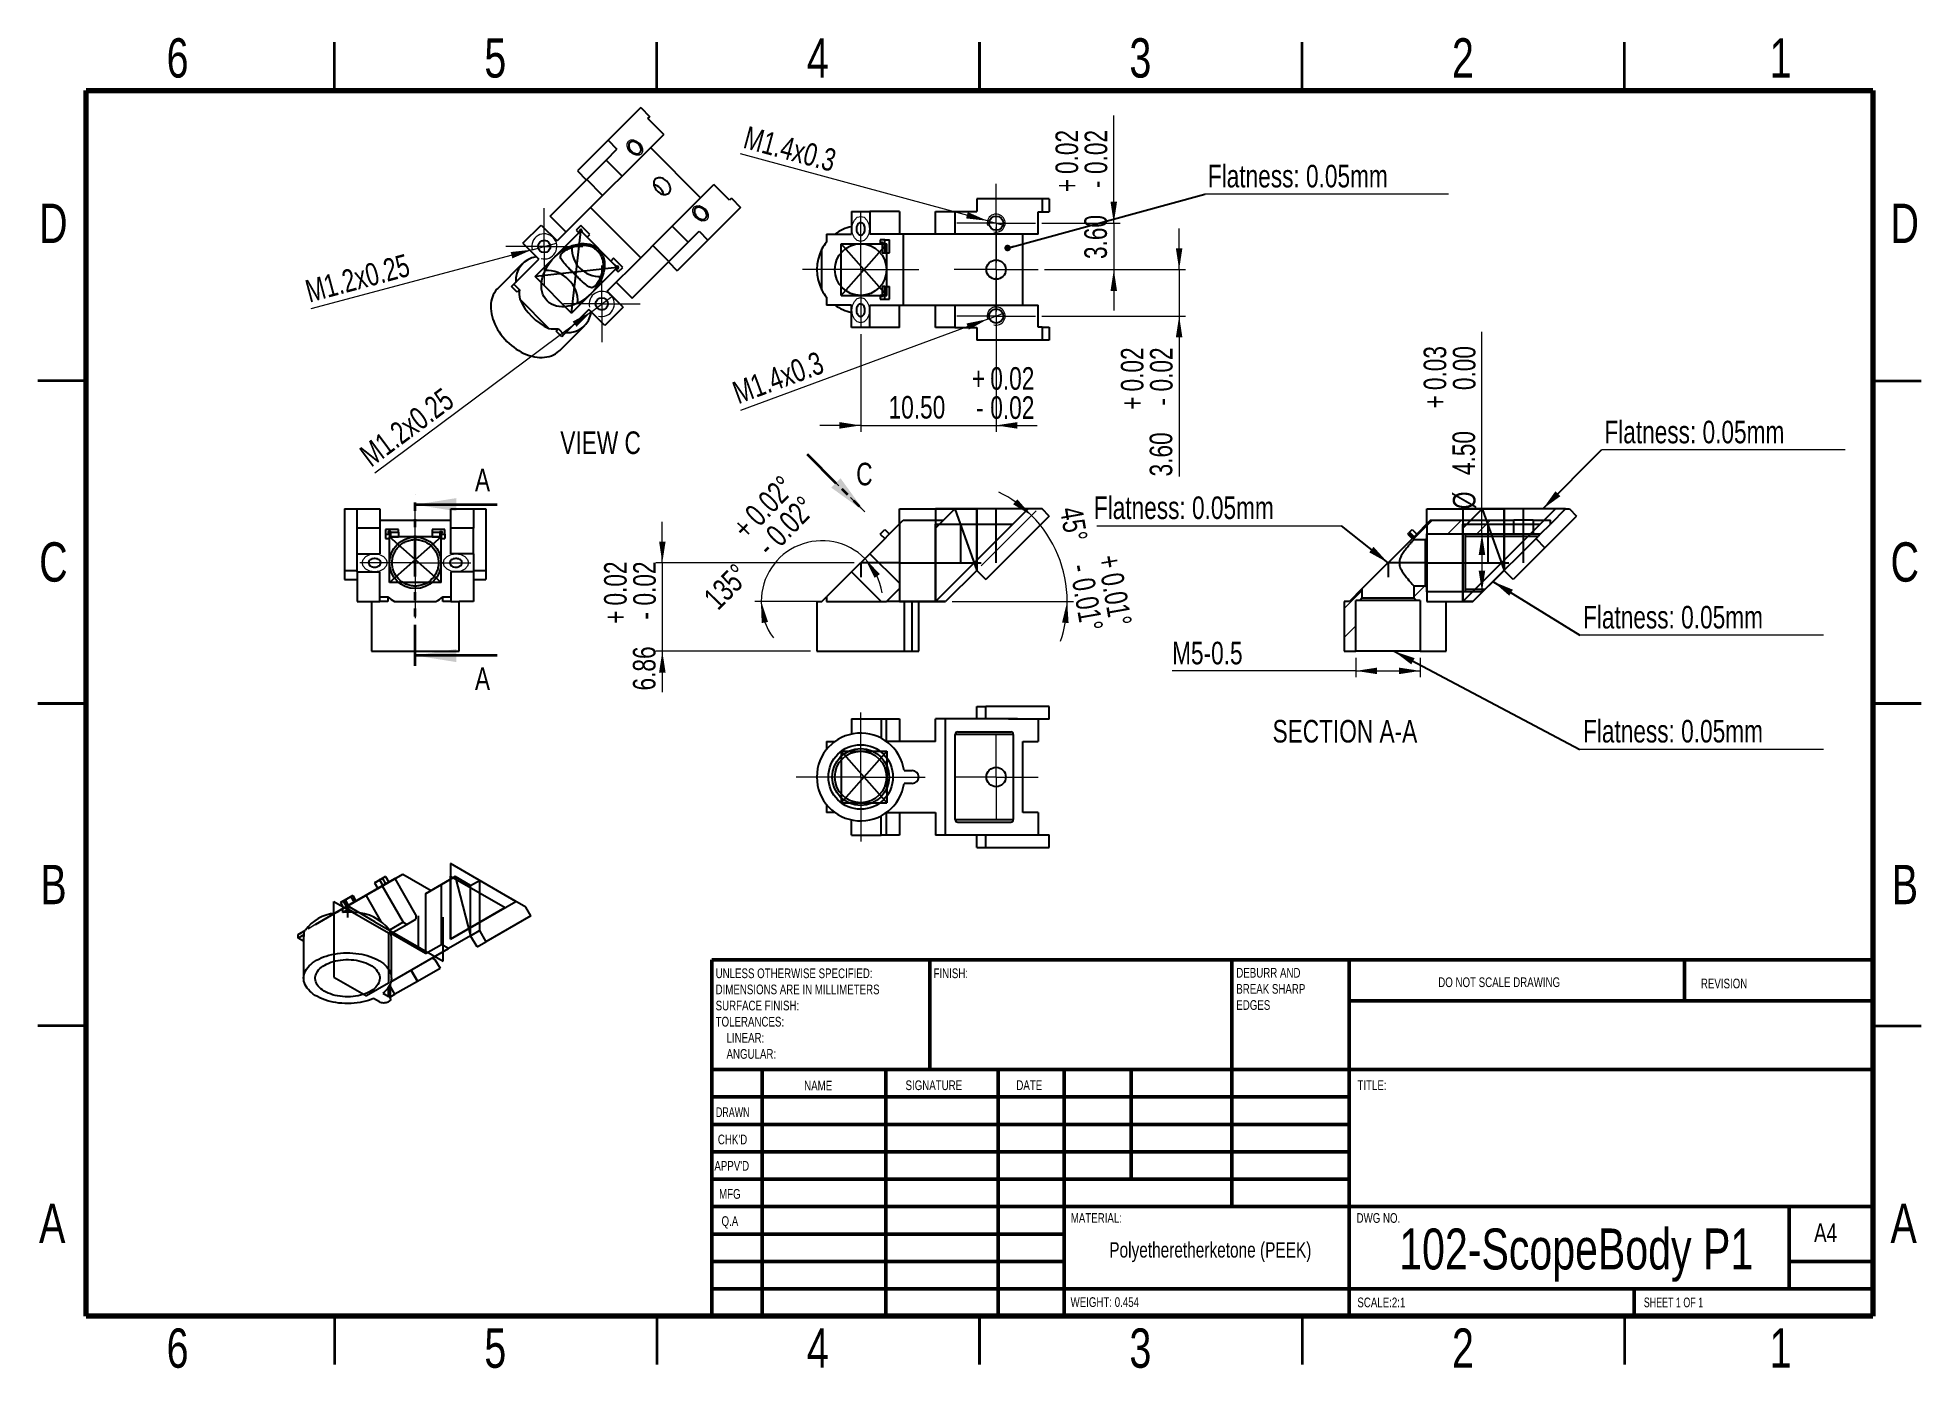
# Model space of a CAD drawing. Header units: millimetres. Extents: x 2 to 294, y 2 to 208.
import ezdxf

# ---------------------------------------------------------------- set-up
doc = ezdxf.new("R2010")
doc.units = ezdxf.units.MM
doc.header["$PDSIZE"] = -1
for name, pattern in [('CENTERX2', [20.32, 12.7, -2.54, 2.54, -2.54]), ('HIDDEN', [1.905, 1.27, -0.635]), ('PHANTOM', [12.7, 6.35, -1.27, 1.27, -1.27, 1.27, -1.27])]:
    doc.linetypes.add(name, pattern=pattern)
doc.styles.add('SLDTEXTSTYLE0', font='TXT', dxfattribs={"width": 0.75})
doc.styles.add('SLDTEXTSTYLE1', font='TXT', dxfattribs={"width": 0.686449})
doc.styles.add('SLDTEXTSTYLE2', font='TXT', dxfattribs={"width": 0.6875})
doc.dimstyles.new('SLDDIMSTYLE0', dxfattribs={"dimtxt": 3.5, "dimasz": 3.302, "dimexe": 0, "dimexo": 0.0625, "dimgap": 0.875, "dimtad": 1, "dimdec": 4, "dimlfac": 0.5, "dimzin": 12, "dimdsep": 46, "dimtxsty": 'SLDTEXTSTYLE0', "dimsah": 1, "dimcen": 0.09, "dimazin": 3, "dimtol": 1, "dimtp": 0.01, "dimtm": 0.01, "dimtfac": 1, "dimtofl": 0, "dimtmove": 0, "dimatfit": 3, "dimfxl": 0, "dimfrac": 2, "dimtolj": 1, "dimarcsym": 0})
doc.dimstyles.new('SLDDIMSTYLE1', dxfattribs={"dimtxt": 3.5, "dimasz": 3.302, "dimexe": 0, "dimexo": 0.0625, "dimgap": 0.875, "dimtad": 1, "dimdec": 4, "dimlfac": 0.5, "dimzin": 12, "dimdsep": 46, "dimtxsty": 'SLDTEXTSTYLE0', "dimsah": 1, "dimcen": 0.09, "dimazin": 3, "dimtol": 1, "dimtp": 0.02, "dimtm": 0.02, "dimtfac": 1, "dimtofl": 0, "dimtmove": 0, "dimatfit": 3, "dimfxl": 0, "dimfrac": 2, "dimtolj": 1, "dimarcsym": 0})
doc.dimstyles.new('SLDDIMSTYLE2', dxfattribs={"dimtxt": 3.5, "dimasz": 3.302, "dimexe": 0, "dimexo": 0.0625, "dimgap": 0.875, "dimtad": 1, "dimlfac": 0.5, "dimrnd": 1e-09, "dimzin": 12, "dimdsep": 46, "dimtxsty": 'SLDTEXTSTYLE0', "dimsah": 1, "dimcen": 0.09, "dimadec": 0, "dimazin": 3, "dimtol": 1, "dimtp": 0.02, "dimtm": 0.02, "dimtfac": 1, "dimtmove": 0, "dimatfit": 0, "dimfxl": 0, "dimfrac": 2, "dimtolj": 1, "dimarcsym": 0})
doc.dimstyles.new('SLDDIMSTYLE3', dxfattribs={"dimtxt": 3.5, "dimasz": 3.302, "dimexe": 0, "dimexo": 0.0625, "dimgap": 0.875, "dimtad": 1, "dimlfac": 0.5, "dimrnd": 1e-09, "dimzin": 4, "dimdsep": 46, "dimtxsty": 'SLDTEXTSTYLE0', "dimsah": 1, "dimcen": 0.09, "dimadec": 0, "dimazin": 1, "dimtol": 1, "dimtp": 0.02, "dimtm": 0.02, "dimtfac": 1, "dimtmove": 0, "dimatfit": 0, "dimfxl": 0, "dimfrac": 2, "dimtolj": 1, "dimarcsym": 0})
doc.dimstyles.new('SLDDIMSTYLE4', dxfattribs={"dimtxt": 3.5, "dimasz": 3.302, "dimexe": 0, "dimexo": 0.0625, "dimgap": 0.875, "dimtad": 1, "dimlfac": 0.5, "dimrnd": 1e-09, "dimzin": 12, "dimdsep": 46, "dimtxsty": 'SLDTEXTSTYLE0', "dimblk1": 'NONE', "dimsah": 1, "dimcen": 0, "dimadec": 0, "dimazin": 3, "dimtfac": 1, "dimtmove": 0, "dimatfit": 3, "dimldrblk": 'NONE', "dimfxl": 0, "dimfrac": 2, "dimtolj": 1, "dimtzin": 12, "dimarcsym": 0})
doc.dimstyles.new('SLDDIMSTYLE5', dxfattribs={"dimtxt": 0.18, "dimasz": 1.016, "dimexe": 0, "dimexo": 0.0625, "dimgap": 0, "dimtad": 0, "dimtih": 1, "dimtoh": 1, "dimdec": 0, "dimrnd": 1e-09, "dimzin": 0, "dimdsep": 46, "dimtxsty": 'Standard', "dimblk1": 'DOT', "dimblk2": 'DOT', "dimsah": 1, "dimcen": 0.09, "dimadec": 0, "dimazin": 0, "dimtfac": 1.016, "dimtdec": 0, "dimtofl": 0, "dimtmove": 0, "dimatfit": 3, "dimldrblk": 'DOT', "dimfxl": 0, "dimfrac": 2, "dimtolj": 1, "dimtzin": 0, "dimarcsym": 0})
doc.dimstyles.new('SLDDIMSTYLE6', dxfattribs={"dimtxt": 3.5, "dimasz": 3.302, "dimexe": 0, "dimexo": 0.0625, "dimgap": 0.875, "dimtad": 1, "dimlfac": 0.5, "dimrnd": 1e-09, "dimzin": 4, "dimdsep": 46, "dimtxsty": 'SLDTEXTSTYLE0', "dimsah": 1, "dimcen": 0.09, "dimadec": 0, "dimazin": 1, "dimtol": 1, "dimtp": 0.03, "dimtfac": 1, "dimtofl": 0, "dimtmove": 0, "dimatfit": 3, "dimfxl": 0, "dimfrac": 2, "dimtolj": 1, "dimtzin": 0, "dimarcsym": 0})
doc.dimstyles.new('SLDDIMSTYLE7', dxfattribs={"dimtxt": 3.5, "dimasz": 3.302, "dimexe": 0, "dimexo": 0.0625, "dimgap": 0.875, "dimtad": 1, "dimlfac": 0.5, "dimrnd": 1e-09, "dimzin": 12, "dimdsep": 46, "dimtxsty": 'SLDTEXTSTYLE0', "dimsah": 1, "dimcen": 0.09, "dimadec": 0, "dimazin": 3, "dimtfac": 1, "dimtofl": 0, "dimtmove": 0, "dimatfit": 3, "dimfxl": 0, "dimfrac": 2, "dimtolj": 1, "dimtzin": 12, "dimarcsym": 0})
doc.dimstyles.new('SLDDIMSTYLE8', dxfattribs={"dimtxt": 0.18, "dimasz": 3.302, "dimexe": 0, "dimexo": 0.0625, "dimgap": 0, "dimtad": 0, "dimtih": 1, "dimtoh": 1, "dimdec": 0, "dimrnd": 1e-09, "dimzin": 0, "dimdsep": 46, "dimtxsty": 'Standard', "dimsah": 1, "dimcen": 0.09, "dimadec": 0, "dimazin": 0, "dimtfac": 3.302, "dimtdec": 0, "dimtofl": 0, "dimtmove": 0, "dimatfit": 3, "dimfxl": 0, "dimfrac": 2, "dimtolj": 1, "dimtzin": 0, "dimarcsym": 0})

msp = doc.modelspace()

# ---------------------------------------------------------------- texts
at = {"color": 7, "linetype": 'Continuous', "lineweight": 0}
for s, insert, char_height, attachment_point, style in [('6', (24.18862, 208.11369), 6.096, 2, 'SLDTEXTSTYLE0'), ('5', (73.43862, 208.11369), 6.096, 2, 'SLDTEXTSTYLE0'), ('4', (123.43862, 208.11369), 6.096, 2, 'SLDTEXTSTYLE0'), ('3', (173.43862, 208.11369), 6.096, 2, 'SLDTEXTSTYLE0'), ('2', (223.43862, 208.11369), 6.096, 2, 'SLDTEXTSTYLE0'), ('1', (272.68862, 208.11369), 6.096, 2, 'SLDTEXTSTYLE0'), ('D', (4.93015, 182.47569), 6.096, 2, 'SLDTEXTSTYLE0'), ('D', (291.93015, 182.47569), 6.096, 2, 'SLDTEXTSTYLE0'), ('VIEW C', (89.76204, 147.16598), 3.5, 2, 'SLDTEXTSTYLE0'), ('C', (4.9365, 129.97569), 6.096, 2, 'SLDTEXTSTYLE0'), ('C', (291.9365, 129.97569), 6.096, 2, 'SLDTEXTSTYLE0'), ('SECTION A-A', (205.14568, 102.44175), 3.5, 2, 'SLDTEXTSTYLE0'), ('B', (4.95343, 79.97569), 6.096, 2, 'SLDTEXTSTYLE0'), ('B', (291.95343, 79.97569), 6.096, 2, 'SLDTEXTSTYLE0'), ('FINISH:', (141.37129, 63.91927), 1.5, 1, 'SLDTEXTSTYLE0'), ('DO NOT SCALE DRAWING', (219.61464, 62.53299), 1.5, 1, 'SLDTEXTSTYLE0'), ('REVISION', (260.32758, 62.33491), 1.5, 1, 'SLDTEXTSTYLE0'), ('NAME', (121.32224, 46.50148), 1.5, 1, 'SLDTEXTSTYLE0'), ('SIGNATURE', (137.03359, 46.56176), 1.5, 1, 'SLDTEXTSTYLE0'), ('DATE', (154.2147, 46.57618), 1.5, 1, 'SLDTEXTSTYLE0'), ('TITLE:', (207.09016, 46.57618), 1.5, 1, 'SLDTEXTSTYLE0'), ('DRAWN', (107.64336, 42.38478), 1.5, 1, 'SLDTEXTSTYLE1'), ("CHK'D", (107.93922, 38.16185), 1.5, 1, 'SLDTEXTSTYLE0'), ("APPV'D", (107.40172, 34.06587), 1.5, 1, 'SLDTEXTSTYLE0'), ('MFG', (108.12401, 29.71578), 1.5, 1, 'SLDTEXTSTYLE0'), ('A', (4.75658, 27.47569), 6.096, 2, 'SLDTEXTSTYLE0'), ('A', (291.75658, 27.47569), 6.096, 2, 'SLDTEXTSTYLE0'), ('Q.A', (108.50904, 25.50466), 1.5, 1, 'SLDTEXTSTYLE0'), ('MATERIAL:', (162.64586, 25.98606), 1.5, 1, 'SLDTEXTSTYLE0'), ('DWG NO.', (206.953, 25.98606), 1.5, 1, 'SLDTEXTSTYLE0'), ('102-ScopeBody P1', (241.00325, 23.60691), 6.35, 2, 'SLDTEXTSTYLE0'), ('A4', (277.87116, 24.40639), 2.910417, 1, 'SLDTEXTSTYLE0'), ('Polyetheretherketone (PEEK)', (184.28207, 21.48557), 2.38125, 2, 'SLDTEXTSTYLE0'), ('WEIGHT: 0.454', (162.61781, 12.94931), 1.4986, 1, 'SLDTEXTSTYLE0'), ('SCALE:2:1', (207.07397, 12.90009), 1.5, 1, 'SLDTEXTSTYLE0'), ('SHEET 1 OF 1', (251.47829, 12.90009), 1.5, 1, 'SLDTEXTSTYLE2'), ('6', (24.18862, 8.11369), 6.096, 2, 'SLDTEXTSTYLE0'), ('5', (73.43862, 8.11369), 6.096, 2, 'SLDTEXTSTYLE0'), ('4', (123.43862, 8.11369), 6.096, 2, 'SLDTEXTSTYLE0'), ('3', (173.43862, 8.11369), 6.096, 2, 'SLDTEXTSTYLE0'), ('2', (223.43862, 8.11369), 6.096, 2, 'SLDTEXTSTYLE0'), ('1', (272.68862, 8.11369), 6.096, 2, 'SLDTEXTSTYLE0')]:
    msp.add_mtext(s, dxfattribs=dict(at, insert=insert, char_height=char_height, attachment_point=attachment_point, style=style))
at = {"color": 7, "linetype": 'Continuous', "char_height": 3.5, "attachment_point": 1, "style": 'SLDTEXTSTYLE0'}
for insert in [(70.28527, 141.37005), (70.28527, 110.57585)]:
    msp.add_mtext('A', dxfattribs=dict(at, insert=insert))

# ---------------------------------------------------------------- blocks, each defined once
blk = doc.blocks.new('SW_NOTE_0')
at = {"color": 0, "linetype": 'Continuous', "lineweight": 0, "char_height": 1.5, "attachment_point": 1, "style": 'SLDTEXTSTYLE0'}
for s, insert in [('UNLESS OTHERWISE SPECIFIED:', (0, 1.93)), ('DIMENSIONS ARE IN MILLIMETERS', (0, -0.57)), ('TOLERANCES:', (0, -5.57)), ('SURFACE FINISH:', (0, -3.07)), ('LINEAR:', (1.69, -8.07)), ('ANGULAR:', (1.69, -10.57))]:
    blk.add_mtext(s, dxfattribs=dict(at, insert=insert))
blk = doc.blocks.new('SW_NOTE_0_1')
at = {"color": 0, "linetype": 'Continuous', "lineweight": 0, "char_height": 1.5, "attachment_point": 1, "style": 'SLDTEXTSTYLE0'}
for s, insert in [('DEBURR AND', (0, 1.93)), ('BREAK SHARP', (0, -0.57)), ('EDGES', (0, -3.07))]:
    blk.add_mtext(s, dxfattribs=dict(at, insert=insert))
blk = doc.blocks.new('_D')
at = {"color": 7, "linetype": 'Continuous', "lineweight": 0}
for p, q in [((148.78, 126.34), (157.28, 134.84)), ((144.24, 120.8), (163.09, 120.8))]:
    blk.add_line(p, q, dxfattribs=at)
at = {"color": 7, "linetype": 'Continuous', "lineweight": 18}
for start, end in [(45, 64.0632), (0, 45), (340.9368, 0)]:
    blk.add_arc((143.24, 120.8), 18.86, start, end, dxfattribs=at)
for points in [[(156.57, 134.13), (154.37, 136.64), (153.71, 135.87)], [(162.09, 120.8), (161.3, 117.55), (162.31, 117.46)]]:
    blk.add_solid(points, dxfattribs=at)
at = {"color": 7, "linetype": 'Continuous', "lineweight": 18, "char_height": 3.5, "attachment_point": 1, "rotation": 279.9615, "style": 'SLDTEXTSTYLE0'}
for s, insert in [('45°', (164.39, 135.72)), ('-', (165.89, 126.88)), ('+', (170.24, 128.29)), ('0.01°', (166.27, 124.72)), ('0.01°', (170.73, 125.5))]:
    blk.add_mtext(s, dxfattribs=dict(at, insert=insert))
blk = doc.blocks.new('_D_1')
at = {"color": 7, "linetype": 'Continuous', "lineweight": 0}
blk.add_line((123.79, 120.8), (113.66, 120.8), dxfattribs=at)
at = {"color": 7, "linetype": 'Continuous', "lineweight": 18}
for start, end in [(45, 180), (8.1395, 45), (180, 216.8605)]:
    blk.add_arc((124.08, 120.8), 9.42, start, end, dxfattribs=at)
for points in [[(130.74, 127.45), (132.23, 124.47), (133.06, 125.05)], [(114.66, 120.8), (114.72, 117.46), (115.72, 117.63)]]:
    blk.add_solid(points, dxfattribs=at)
at = {"color": 7, "linetype": 'Continuous', "lineweight": 18, "char_height": 3.5, "attachment_point": 1, "rotation": 45.7442, "style": 'SLDTEXTSTYLE0'}
for s, insert in [('0.02°', (111.85, 134.69)), ('0.02°', (115.09, 131.53)), ('+', (109.88, 132.66)), ('-', (113.56, 129.96)), ('135°', (105.46, 121.72))]:
    blk.add_mtext(s, dxfattribs=dict(at, insert=insert))
blk = doc.blocks.new('_D_2')
at = {"color": 7, "linetype": 'Continuous', "lineweight": 0}
for p, q in [((99.33, 126.8), (99.33, 133.15)), ((129.08, 126.8), (98.33, 126.8)), ((99.33, 126.8), (99.33, 113.08)), ((122.28, 113.08), (98.33, 113.08)), ((99.33, 113.08), (99.33, 106.73))]:
    blk.add_line(p, q, dxfattribs=at)
at = {"color": 7, "linetype": 'Continuous', "lineweight": 18}
for points in [[(99.33, 126.8), (99.84, 130.1), (98.83, 130.1)], [(99.33, 113.08), (98.83, 109.78), (99.84, 109.78)]]:
    blk.add_solid(points, dxfattribs=at)
at = {"color": 7, "linetype": 'Continuous', "lineweight": 18, "char_height": 3.5, "attachment_point": 1, "rotation": 90, "style": 'SLDTEXTSTYLE0'}
for s, insert in [('0.02', (90.3, 120.18)), ('0.02', (94.82, 120.18)), ('+', (90.3, 117.35)), ('-', (94.82, 117.99)), ('6.86', (94.77, 107.01))]:
    blk.add_mtext(s, dxfattribs=dict(at, insert=insert))
blk = doc.blocks.new('SW_PROJECTIONARROW_0')
at = {"color": 0, "linetype": 'HIDDEN', "lineweight": 18}
blk.add_line((121.76, 143.66), (130.74, 134.68), dxfattribs=at)
blk.add_line((121.76, 143.66), (130.74, 134.68), dxfattribs=at)
at = {"color": 0, "linetype": 'PHANTOM', "lineweight": 35}
blk.add_line((121.76, 143.66), (130.74, 134.68), dxfattribs=at)
at = {"color": 0, "linetype": 'Continuous', "lineweight": 25}
blk.add_solid([(130.74, 134.68), (126.97, 139.89), (125.53, 138.45)], dxfattribs=at)
blk.add_solid([(130.74, 134.68), (126.97, 139.89), (125.53, 138.45)], dxfattribs=at)
at = {"color": 0, "linetype": 'Continuous', "lineweight": 25, "insert": (129.39, 142.31), "char_height": 3.5, "attachment_point": 1, "style": 'SLDTEXTSTYLE0'}
blk.add_mtext('C', dxfattribs=at)
blk.add_mtext('C', dxfattribs=at)
blk = doc.blocks.new('_D_3')
at = {"color": 7, "linetype": 'Continuous', "lineweight": 0}
for p, q in [((179.45, 172.25), (179.45, 178.6)), ((158.58, 172.25), (180.45, 172.25)), ((179.45, 172.25), (179.45, 165.05)), ((158.18, 165.05), (180.45, 165.05)), ((179.45, 165.05), (179.45, 140.19))]:
    blk.add_line(p, q, dxfattribs=at)
at = {"color": 7, "linetype": 'Continuous', "lineweight": 18}
for points in [[(179.45, 172.25), (179.95, 175.56), (178.94, 175.56)], [(179.45, 165.05), (178.94, 161.75), (179.95, 161.75)]]:
    blk.add_solid(points, dxfattribs=at)
at = {"color": 7, "linetype": 'Continuous', "lineweight": 18, "char_height": 3.5, "attachment_point": 1, "rotation": 90, "style": 'SLDTEXTSTYLE0'}
for s, insert in [('0.02', (170.41, 153.36)), ('0.02', (174.93, 153.36)), ('+', (170.41, 150.54)), ('-', (174.93, 151.17)), ('3.60', (174.88, 140.19))]:
    blk.add_mtext(s, dxfattribs=dict(at, insert=insert))
blk = doc.blocks.new('_D_4')
at = {"color": 7, "linetype": 'Continuous', "lineweight": 0}
for p, q in [((169.32, 179.45), (169.32, 196.12)), ((158.18, 179.45), (170.32, 179.45)), ((169.32, 179.45), (169.32, 172.25)), ((158.58, 172.25), (170.32, 172.25)), ((169.32, 172.25), (169.32, 165.9))]:
    blk.add_line(p, q, dxfattribs=at)
at = {"color": 7, "linetype": 'Continuous', "lineweight": 18}
for points in [[(169.32, 179.45), (169.82, 182.76), (168.81, 182.76)], [(169.32, 172.25), (168.81, 168.95), (169.82, 168.95)]]:
    blk.add_solid(points, dxfattribs=at)
at = {"color": 7, "linetype": 'Continuous', "lineweight": 18, "char_height": 3.5, "attachment_point": 1, "rotation": 90, "style": 'SLDTEXTSTYLE0'}
for s, insert in [('0.02', (160.28, 187.07)), ('0.02', (164.8, 187.07)), ('+', (160.28, 184.24)), ('-', (164.8, 184.88)), ('3.60', (164.75, 173.89))]:
    blk.add_mtext(s, dxfattribs=dict(at, insert=insert))
blk = doc.blocks.new('_D_5')
at = {"color": 7, "linetype": 'Continuous', "lineweight": 0}
for q in [(111.43, 190.21), (152.43, 179.09)]:
    blk.add_line((149.73, 179.82), q, dxfattribs=at)
at = {"color": 7, "linetype": 'Continuous', "lineweight": 18}
blk.add_solid([(149.73, 179.82), (146.68, 181.17), (146.41, 180.19)], dxfattribs=at)
at = {"color": 7, "linetype": 'Continuous', "lineweight": 18, "insert": (112.61, 194.55), "char_height": 3.5, "attachment_point": 1, "rotation": 344.8242, "style": 'SLDTEXTSTYLE0'}
blk.add_mtext('M1.4x0.3', dxfattribs=at)
blk = doc.blocks.new('_None')
blk = doc.blocks.new('_D_6')
at = {"color": 7, "linetype": 'Continuous', "lineweight": 0}
for q in [(111.44, 150.43), (152.39, 165.54)]:
    blk.add_line((149.77, 164.57), q, dxfattribs=at)
at = {"color": 7, "linetype": 'Continuous', "lineweight": 18}
blk.add_solid([(149.77, 164.57), (146.49, 163.9), (146.84, 162.95)], dxfattribs=at)
at = {"color": 7, "linetype": 'Continuous', "lineweight": 18, "insert": (109.89, 154.65), "char_height": 3.5, "attachment_point": 1, "rotation": 20.2505, "style": 'SLDTEXTSTYLE0'}
blk.add_mtext('M1.4x0.3', dxfattribs=at)
blk = doc.blocks.new('_D_7')
at = {"color": 7, "linetype": 'Continuous', "lineweight": 0}
for p, q in [((151.08, 164.75), (151.08, 147.1)), ((130.08, 162.25), (130.08, 147.1)), ((130.08, 148.1), (123.73, 148.1)), ((130.08, 148.1), (151.08, 148.1)), ((151.08, 148.1), (157.43, 148.1))]:
    blk.add_line(p, q, dxfattribs=at)
at = {"color": 7, "linetype": 'Continuous', "lineweight": 18}
for points in [[(130.08, 148.1), (126.78, 148.61), (126.78, 147.59)], [(151.08, 148.1), (154.38, 147.59), (154.38, 148.61)]]:
    blk.add_solid(points, dxfattribs=at)
at = {"color": 7, "linetype": 'Continuous', "lineweight": 18, "char_height": 3.5, "attachment_point": 1, "style": 'SLDTEXTSTYLE0'}
for s, insert in [('+', (147.34, 157.13)), ('0.02', (150.17, 157.13)), ('10.50', (134.41, 152.66)), ('0.02', (150.17, 152.61)), ('-', (147.98, 152.61))]:
    blk.add_mtext(s, dxfattribs=dict(at, insert=insert))
blk = doc.blocks.new('SW_NOTE_0_2')
at = {"color": 0, "linetype": 'Continuous', "lineweight": 0}
blk.add_line((37.77, 0), (0, 0), dxfattribs=at)
at = {"color": 0, "linetype": 'Continuous', "lineweight": 0, "insert": (0.45, 4.55), "char_height": 3.5, "attachment_point": 1, "style": 'SLDTEXTSTYLE0'}
blk.add_mtext('Flatness: 0.05mm', dxfattribs=at)
blk = doc.blocks.new('_Dot')
at = {"color": 0, "linetype": 'ByBlock', "lineweight": -2}
blk.add_line((-0.5, 0), (-1, 0), dxfattribs=at)
at = {"color": 0, "linetype": 'ByBlock', "const_width": 0.5}
blk.add_lwpolyline([(-0.25, 0, 1), (0.25, 0, 1)], format="xyb", close=True, dxfattribs=at)
blk = doc.blocks.new('SW_CENTERMARKSYMBOL_0')
at = {"color": 0, "linetype": 'Continuous', "lineweight": 18}
for p, q in [((0, 5), (0, 9)), ((0, 0), (0, 5)), ((-5, 0), (-9, 0)), ((0, 0), (-5, 0)), ((0, 0), (0, -5)), ((0, 0), (5, 0)), ((5, 0), (9, 0)), ((0, -5), (0, -9))]:
    blk.add_line(p, q, dxfattribs=at)
blk = doc.blocks.new('SW_CENTERMARKSYMBOL_1')
at = {"color": 0, "linetype": 'Continuous', "lineweight": 18}
for p, q in [((0, 5), (0, 6.5)), ((0, 0), (0, 5)), ((-5, 0), (-6.5, 0)), ((0, 0), (-5, 0)), ((0, 0), (0, -5)), ((0, 0), (5, 0)), ((5, 0), (6.5, 0)), ((0, -5), (0, -6.5))]:
    blk.add_line(p, q, dxfattribs=at)
blk = doc.blocks.new('SW_CENTERMARKSYMBOL_2')
at = {"color": 0, "linetype": 'Continuous', "lineweight": 18}
for p, q in [((0, 5), (0, 6.1)), ((0, 0), (0, 5)), ((-5, 0), (-6.1, 0)), ((0, 0), (-5, 0)), ((0, 0), (0, -5)), ((0, 0), (5, 0)), ((5, 0), (6.1, 0)), ((0, -5), (0, -6.1))]:
    blk.add_line(p, q, dxfattribs=at)
blk = doc.blocks.new('SW_CENTERMARKSYMBOL_3')
at = {"color": 0, "linetype": 'Continuous', "lineweight": 18}
for p, q in [((0, 5), (0, 6.1)), ((0, 0), (0, 5)), ((-5, 0), (-6.1, 0)), ((0, 0), (-5, 0)), ((0, 0), (0, -5)), ((0, 0), (5, 0)), ((5, 0), (6.1, 0)), ((0, -5), (0, -6.1))]:
    blk.add_line(p, q, dxfattribs=at)
blk = doc.blocks.new('SW_CENTERMARKSYMBOL_4')
at = {"color": 0, "linetype": 'Continuous', "lineweight": 18}
for p, q in [((0, 5), (0, 10)), ((0, 0), (0, 5)), ((-5, 0), (-10, 0)), ((0, 0), (-5, 0)), ((0, 0), (0, -5)), ((0, 0), (5, 0)), ((5, 0), (10, 0)), ((0, -5), (0, -10))]:
    blk.add_line(p, q, dxfattribs=at)
blk = doc.blocks.new('SW_CENTERMARKSYMBOL_5')
at = {"color": 0, "linetype": 'Continuous', "lineweight": 18}
for p, q in [((0, 5), (0, 6.5)), ((0, 0), (0, 5)), ((-5, 0), (-6.5, 0)), ((0, 0), (-5, 0)), ((0, 0), (0, -5)), ((0, 0), (5, 0)), ((5, 0), (6.5, 0)), ((0, -5), (0, -6.5))]:
    blk.add_line(p, q, dxfattribs=at)
blk = doc.blocks.new('SW_CENTERMARKSYMBOL_6')
at = {"color": 0, "linetype": 'Continuous', "lineweight": 18}
for p, q in [((0, 5), (0, 8.6)), ((0, 0), (0, 5)), ((-5, 0), (-8.6, 0)), ((0, 0), (-5, 0)), ((0, 0), (0, -5)), ((0, 0), (5, 0)), ((5, 0), (8.6, 0)), ((0, -5), (0, -8.6))]:
    blk.add_line(p, q, dxfattribs=at)
blk = doc.blocks.new('_D_8')
at = {"color": 7, "linetype": 'Continuous', "lineweight": 0}
for q in [(226.39, 162.63), (226.39, 122.3)]:
    blk.add_line((226.39, 131.3), q, dxfattribs=at)
at = {"color": 7, "linetype": 'Continuous', "lineweight": 18}
for points in [[(226.39, 131.3), (225.88, 128), (226.9, 128)], [(226.39, 122.3), (226.9, 125.6), (225.88, 125.6)]]:
    blk.add_solid(points, dxfattribs=at)
at = {"color": 7, "linetype": 'Continuous', "lineweight": 18, "char_height": 3.5, "attachment_point": 1, "rotation": 90, "style": 'SLDTEXTSTYLE0'}
for s, insert in [('0.03', (217.35, 153.57)), ('0.00', (221.88, 153.57)), ('+', (217.35, 150.74)), ('4.50', (221.82, 140.4)), ('%%c', (221.88, 135.12))]:
    blk.add_mtext(s, dxfattribs=dict(at, insert=insert))
blk = doc.blocks.new('_D_9')
at = {"color": 7, "linetype": 'Continuous', "lineweight": 0}
for p, q in [((206.83, 112.08), (206.83, 109.05)), ((216.83, 112.08), (216.83, 109.05)), ((206.83, 110.05), (178.36, 110.05)), ((206.83, 110.05), (216.83, 110.05))]:
    blk.add_line(p, q, dxfattribs=at)
at = {"color": 7, "linetype": 'Continuous', "lineweight": 18}
for points in [[(206.83, 110.05), (210.14, 109.54), (210.14, 110.55)], [(216.83, 110.05), (213.53, 110.55), (213.53, 109.54)]]:
    blk.add_solid(points, dxfattribs=at)
at = {"color": 7, "linetype": 'Continuous', "lineweight": 18, "insert": (178.36, 114.56), "char_height": 3.5, "attachment_point": 1, "style": 'SLDTEXTSTYLE0'}
blk.add_mtext('M5-0.5', dxfattribs=at)
blk = doc.blocks.new('SW_NOTE_0_3')
at = {"color": 0, "linetype": 'Continuous', "lineweight": 0}
blk.add_line((37.77, 0), (0, 0), dxfattribs=at)
at = {"color": 0, "linetype": 'Continuous', "lineweight": 0, "insert": (0.43, 4.51), "char_height": 3.5, "attachment_point": 1, "style": 'SLDTEXTSTYLE0'}
blk.add_mtext('Flatness: 0.05mm', dxfattribs=at)
blk = doc.blocks.new('SW_NOTE_0_4')
at = {"color": 0, "linetype": 'Continuous', "lineweight": 0}
blk.add_line((37.77, 0), (0, 0), dxfattribs=at)
at = {"color": 0, "linetype": 'Continuous', "lineweight": 0, "insert": (0.48, 4.55), "char_height": 3.5, "attachment_point": 1, "style": 'SLDTEXTSTYLE0'}
blk.add_mtext('Flatness: 0.05mm', dxfattribs=at)
blk = doc.blocks.new('SW_NOTE_0_5')
at = {"color": 0, "linetype": 'Continuous', "lineweight": 0}
blk.add_line((-37.93, 0), (0, 0), dxfattribs=at)
at = {"color": 0, "linetype": 'Continuous', "lineweight": 0, "insert": (-38.38, 4.54), "char_height": 3.5, "attachment_point": 1, "style": 'SLDTEXTSTYLE0'}
blk.add_mtext('Flatness: 0.05mm', dxfattribs=at)
blk = doc.blocks.new('SW_NOTE_0_6')
at = {"color": 0, "linetype": 'Continuous', "lineweight": 0}
blk.add_line((37.77, 0), (0, 0), dxfattribs=at)
at = {"color": 0, "linetype": 'Continuous', "lineweight": 0, "insert": (0.48, 4.57), "char_height": 3.5, "attachment_point": 1, "style": 'SLDTEXTSTYLE0'}
blk.add_mtext('Flatness: 0.05mm', dxfattribs=at)
blk = doc.blocks.new('_D_10')
at = {"color": 7, "linetype": 'Continuous', "lineweight": 0}
for q in [(44.87, 166.15), (82.92, 176.35)]:
    blk.add_line((79.15, 175.34), q, dxfattribs=at)
at = {"color": 7, "linetype": 'Continuous', "lineweight": 18}
blk.add_solid([(79.15, 175.34), (75.83, 174.97), (76.09, 173.99)], dxfattribs=at)
at = {"color": 7, "linetype": 'Continuous', "lineweight": 18, "insert": (43.71, 170.5), "char_height": 3.5, "attachment_point": 1, "rotation": 15, "style": 'SLDTEXTSTYLE0'}
blk.add_mtext('M1.2x0.25', dxfattribs=at)
blk = doc.blocks.new('_D_11')
at = {"color": 7, "linetype": 'Continuous', "lineweight": 0}
for q in [(91.51, 168.1), (54.78, 140.71)]:
    blk.add_line((88.38, 165.77), q, dxfattribs=at)
at = {"color": 7, "linetype": 'Continuous', "lineweight": 18}
blk.add_solid([(88.38, 165.77), (85.43, 164.2), (86.04, 163.39)], dxfattribs=at)
at = {"color": 7, "linetype": 'Continuous', "lineweight": 18, "insert": (52.09, 144.32), "char_height": 3.5, "attachment_point": 1, "rotation": 36.7158, "style": 'SLDTEXTSTYLE0'}
blk.add_mtext('M1.2x0.25', dxfattribs=at)
blk = doc.blocks.new('SW_CENTERMARKSYMBOL_7')
at = {"color": 0, "linetype": 'Continuous', "lineweight": 18}
for p, q in [((0, 5), (0, 5.95)), ((0, 0), (0, 5)), ((-5, 0), (-5.95, 0)), ((0, 0), (-5, 0)), ((0, 0), (0, -5)), ((0, 0), (5, 0)), ((5, 0), (5.95, 0)), ((0, -5), (0, -5.95))]:
    blk.add_line(p, q, dxfattribs=at)
blk = doc.blocks.new('SW_CENTERMARKSYMBOL_8')
at = {"color": 0, "linetype": 'Continuous', "lineweight": 18}
for p, q in [((0, 5), (0, 5.95)), ((0, 0), (0, 5)), ((-5, 0), (-5.95, 0)), ((0, 0), (-5, 0)), ((0, 0), (0, -5)), ((0, 0), (5, 0)), ((5, 0), (5.95, 0)), ((0, -5), (0, -5.95))]:
    blk.add_line(p, q, dxfattribs=at)

# ---------------------------------------------------------------- dimensions: what is measured, and where the dimension line sits
at = {"color": 7, "linetype": 'Continuous', "lineweight": 18}
for base, p1, p2, dimstyle, picture, middle in [((169.31506, 172.2532), (157.18009, 179.4532), (157.58009, 172.2532), 'SLDDIMSTYLE3', '_D_4', (169.31506, 185.00651)), ((179.44673, 165.0532), (157.58009, 172.2532), (157.18009, 165.0532), 'SLDDIMSTYLE3', '_D_3', (179.44673, 151.3032)), ((99.33385, 113.07706), (130.08009, 126.79706), (123.28009, 113.07706), 'SLDDIMSTYLE2', '_D_2', (99.33385, 118.12296))]:
    dim = msp.add_linear_dim(base=base, p1=p1, p2=p2, angle=90, dimstyle=dimstyle, dxfattribs=at)
    dim.commit()
    dim.dimension.update_dxf_attribs({"geometry": picture, "text_midpoint": middle, "dimtype": 160})
for p1, p2, text, picture, middle in [((152.43127, 179.0867), (149.72892, 179.81969), 'M1.4x0.3', '_D_5', (120.70551, 187.69203)), ((82.91866, 176.34674), (79.15155, 175.33735), 'M1.2x0.25', '_D_10', (55.3778, 168.96719)), ((91.5078, 168.0983), (88.38151, 165.7667), 'M1.2x0.25', '_D_11', (63.52257, 147.22677)), ((152.39356, 165.53777), (149.76663, 164.56862), 'M1.4x0.3', '_D_6', (120.46137, 153.75703))]:
    dim = msp.add_diameter_dim_2p(p1=p1, p2=p2, text=text, dimstyle='SLDDIMSTYLE4', override={"dimpost": '<>'}, dxfattribs=at)
    dim.commit()
    dim.dimension.update_dxf_attribs({"geometry": picture, "text_midpoint": middle, "dimtype": 163})
dim = msp.add_linear_dim(base=(151.08009, 148.09714), p1=(130.08009, 163.2532), p2=(151.08009, 165.7532), dimstyle='SLDDIMSTYLE3', dxfattribs=at)
dim.commit()
dim.dimension.update_dxf_attribs({"geometry": '_D_7', "text_midpoint": (146.81467, 148.09714), "dimtype": 160})
dim = msp.add_linear_dim(base=(226.38785, 122.29706), p1=(217.83457, 131.29706), p2=(226.49043, 122.29706), angle=90, text='%%c<>', dimstyle='SLDDIMSTYLE6', dxfattribs=at)
dim.commit()
dim.dimension.update_dxf_attribs({"geometry": '_D_8', "text_midpoint": (226.38785, 148.87359), "dimtype": 160})
for base, line1, line2, dimstyle, picture, middle in [((120.47703, 129.49562), ((136.68009, 133.39706), (124.08009, 120.79706)), ((124.7872, 120.79706), (143.23596, 120.79706)), 'SLDDIMSTYLE1', '_D_1', (117.33659, 127.36761)), ((160.65714, 128.01314), ((143.23596, 120.79706), (136.08009, 120.79706)), ((148.07206, 125.63316), (143.23596, 120.79706)), 'SLDDIMSTYLE0', '_D', (161.80823, 124.059))]:
    dim = msp.add_angular_dim_2l(base=base, line1=line1, line2=line2, dimstyle=dimstyle, dxfattribs=at)
    dim.commit()
    dim.dimension.update_dxf_attribs({"geometry": picture, "text_midpoint": middle, "dimtype": 162})
dim = msp.add_linear_dim(base=(216.83457, 110.04605), p1=(206.83457, 113.07706), p2=(216.83457, 113.07706), text='M5-0.5', dimstyle='SLDDIMSTYLE7', dxfattribs=at)
dim.commit()
dim.dimension.update_dxf_attribs({"geometry": '_D_9', "text_midpoint": (185.8087, 110.04605), "dimtype": 160})

# ---------------------------------------------------------------- hatches: boundary and pattern name
at = {"linetype": 'Continuous', "lineweight": 18}
h = msp.add_hatch(dxfattribs=at)
h.set_pattern_fill('ANSI34', angle=3e-322, style=0)
h.paths.add_polyline_path([(217.63457, 130.39706), (217.83457, 130.59706), (217.83457, 131.29706), (223.83457, 131.29706), (231.33457, 131.29706), (231.33457, 133.39706), (218.43457, 133.39706), (215.83457, 130.79706), (215.83457, 130.39706)], flags=0)
h = msp.add_hatch(dxfattribs=at)
h.set_pattern_fill('ANSI34', angle=3e-322, style=0)
h.paths.add_polyline_path([(234.33457, 133.39706), (234.33457, 131.29706), (235.49043, 131.29706), (236.99043, 132.79706), (236.99043, 133.39706)], flags=0)
h = msp.add_hatch(dxfattribs=at)
h.set_pattern_fill('ANSI34', angle=3e-322, style=0)
h.paths.add_polyline_path([(207.83457, 121.35706), (207.83457, 122.79706), (205.83457, 120.79706), (205.03457, 120.79706), (205.03457, 113.07706), (206.83457, 113.07706), (206.83457, 120.95706), (207.43457, 120.95706)], flags=0)
h = msp.add_hatch(dxfattribs=at)
h.set_pattern_fill('ANSI34', angle=3e-322, style=0)
h.paths.add_polyline_path([(224.99043, 120.79706), (226.49043, 122.29706), (223.83457, 122.29706), (217.83457, 122.29706), (217.83457, 122.99706), (217.63457, 123.19706), (215.83457, 123.19706), (215.83457, 121.35706), (216.23457, 120.95706), (216.83457, 120.95706), (216.83457, 113.07706), (220.83457, 113.07706), (220.83457, 120.79706)], flags=0)

# ---------------------------------------------------------------- linework, layer by layer
at = {"color": 7, "linetype": 'Continuous', "lineweight": 35}
for p, q in [((48.5, 200), (48.5, 207.5)), ((98.5, 200), (98.5, 207.5)), ((148.5, 207.5), (148.5, 200)), ((148.5, 200), (148.5, 207.5)), ((198.5, 200), (198.5, 207.5)), ((248.5, 200), (248.5, 207.5)), ((10, 155), (2.5, 155)), ((287, 155), (294.5, 155)), ((73.73643, 135.81109), (61.03643, 135.81109)), ((73.73643, 112.42698), (61.03643, 112.42698)), ((2.5, 105), (10, 105)), ((10, 105), (2.5, 105)), ((294.5, 105), (287, 105)), ((287, 105), (294.5, 105)), ((10, 55), (2.5, 55)), ((287, 55), (294.5, 55)), ((48.5, 10), (48.5, 2.5)), ((98.5, 10), (98.5, 2.5)), ((148.5, 2.5), (148.5, 10)), ((148.5, 10), (148.5, 2.5)), ((198.5, 10), (198.5, 2.5)), ((248.5, 10), (248.5, 2.5))]:
    msp.add_line(p, q, dxfattribs=at)
at = {"color": 7, "linetype": 'Continuous', "lineweight": 70}
for p, q in [((10, 10), (10, 200)), ((10, 200), (287, 200)), ((287, 200), (287, 10)), ((287, 10), (10, 10))]:
    msp.add_line(p, q, dxfattribs=at)
at = {"color": 7, "linetype": 'Continuous', "lineweight": 25}
for p, q in [((95.98988, 197.37291), (90.92503, 192.30805)), ((95.98988, 197.37291), (97.40409, 195.9587)), ((97.10317, 195.65777), (97.40409, 195.9587)), ((99.54269, 193.21825), (97.10317, 195.65777)), ((99.54269, 193.21825), (93.08277, 186.75834)), ((90.92503, 192.30805), (86.1611, 187.54412)), ((90.6079, 189.23321), (92.30388, 190.9292)), ((90.92503, 192.30805), (92.30388, 190.9292)), ((105.2569, 183.37612), (97.47873, 191.15429)), ((86.1611, 187.54412), (87.53996, 186.16527)), ((87.6079, 186.23321), (90.6079, 189.23321)), ((90.6079, 189.23321), (93.08277, 186.75834)), ((81.92592, 180.55123), (87.6079, 186.23321)), ((90.08277, 183.75834), (87.6079, 186.23321)), ((91.31881, 184.99438), (88.20079, 181.87636)), ((93.08277, 186.75834), (91.31881, 184.99438)), ((100.86095, 178.98016), (107.32086, 185.44008)), ((109.76038, 183.00056), (107.32086, 185.44008)), ((88.20079, 181.87636), (83.01501, 176.69057)), ((88.20079, 181.87636), (95.97897, 174.09818)), ((111.47552, 181.88727), (106.41067, 176.82242)), ((110.06131, 183.30148), (109.76038, 183.00056)), ((110.06131, 183.30148), (111.47552, 181.88727)), ((128.66588, 181.2532), (131.49431, 181.2532)), ((128.66588, 181.2532), (128.66588, 177.7532)), ((131.49431, 181.2532), (131.49431, 177.7532)), ((136.08009, 181.2532), (131.49431, 181.2532)), ((136.08009, 181.2532), (136.08009, 177.7532)), ((141.68009, 177.7532), (141.68009, 181.2532)), ((141.68009, 181.2532), (144.68009, 181.2532)), ((144.68009, 181.2532), (144.68009, 177.7532)), ((144.68009, 181.2532), (148.07206, 181.2532)), ((148.07206, 183.2032), (148.07206, 181.2532)), ((158.20177, 183.2032), (148.07206, 183.2032)), ((157.59992, 181.2032), (158.20177, 181.2032)), ((157.59992, 177.7532), (157.59992, 181.2032)), ((158.20177, 183.2032), (158.20177, 181.2032)), ((159.31506, 183.2032), (158.20177, 183.2032)), ((158.20177, 181.2032), (159.31506, 181.2032)), ((159.31506, 183.2032), (159.31506, 181.2032)), ((77.71171, 176.33702), (80.54013, 179.16544)), ((80.54013, 179.16544), (83.01501, 176.69057)), ((84.40079, 178.07636), (81.92592, 180.55123)), ((86.69223, 179.095), (85.98512, 178.3879)), ((85.98512, 178.3879), (86.40939, 177.96363)), ((88.10644, 177.68079), (86.69223, 179.095)), ((99.09699, 177.2162), (100.86095, 178.98016)), ((100.86095, 178.98016), (103.33582, 176.50529)), ((103.33582, 176.50529), (105.03181, 178.20127)), ((105.03181, 178.20127), (106.41067, 176.82242)), ((77.71171, 176.33702), (80.18658, 173.86214)), ((86.40939, 177.96363), (86.55081, 178.10505)), ((86.83365, 178.10505), (87.68218, 177.25652)), ((87.68218, 177.25652), (88.10644, 177.68079)), ((95.97897, 174.09818), (99.09699, 177.2162)), ((100.33582, 173.50529), (97.86095, 175.98016)), ((103.33582, 176.50529), (100.33582, 173.50529)), ((106.41067, 176.82242), (101.64674, 172.05849)), ((124.08009, 169.0532), (124.08009, 175.4532)), ((124.7872, 177.7532), (124.7872, 176.52231)), ((124.7872, 177.7532), (128.66588, 177.7532)), ((136.68009, 177.7532), (131.49431, 177.7532)), ((133.12092, 176.8532), (133.12092, 176.2532)), ((133.82803, 176.8532), (133.12092, 176.8532)), ((133.12092, 176.2532), (133.26234, 176.2532)), ((133.26234, 176.2532), (133.54519, 176.2532)), ((133.40376, 176.0532), (133.40376, 174.8532)), ((133.82803, 174.8532), (133.82803, 176.8532)), ((133.82803, 176.8532), (134.53514, 176.8532)), ((134.53514, 174.8532), (134.53514, 176.8532)), ((136.68009, 177.7532), (136.68009, 166.7532)), ((142.91613, 177.7532), (136.68009, 177.7532)), ((144.68009, 177.7532), (142.91613, 177.7532)), ((157.59992, 177.7532), (144.68009, 177.7532)), ((155.23596, 166.7532), (155.23596, 177.7532)), ((77.68156, 173.1956), (73.82156, 169.3356)), ((76.3079, 169.98346), (80.18658, 173.86214)), ((90.79318, 168.9124), (95.97897, 174.09818)), ((91.7834, 174.00383), (91.35914, 173.57957)), ((91.35914, 173.57957), (92.20766, 172.73104)), ((93.19761, 172.58962), (91.7834, 174.00383)), ((92.20766, 172.4482), (92.06624, 172.30678)), ((92.06624, 172.30678), (92.49051, 171.88251)), ((92.49051, 171.88251), (93.19761, 172.58962)), ((94.65384, 167.82331), (100.33582, 173.50529)), ((100.26788, 173.43734), (101.64674, 172.05849)), ((133.40376, 174.8532), (133.82803, 174.8532)), ((133.82803, 174.8532), (134.53514, 174.8532)), ((75.95435, 169.62991), (76.3079, 169.98346)), ((76.82472, 168.75954), (75.95435, 169.62991)), ((76.3079, 169.98346), (77.17827, 169.11309)), ((92.17897, 170.29818), (94.65384, 167.82331)), ((133.40376, 169.6532), (133.40376, 168.4532)), ((133.82803, 169.6532), (133.40376, 169.6532)), ((133.82803, 167.6532), (133.82803, 169.6532)), ((133.82803, 169.6532), (134.53514, 169.6532)), ((134.53514, 167.6532), (134.53514, 169.6532)), ((77.17827, 169.11309), (76.82472, 168.75954)), ((81.75262, 163.12453), (77.22714, 167.65001)), ((93.26806, 166.43752), (90.79318, 168.9124)), ((124.7872, 167.98409), (124.7872, 166.7532)), ((128.66588, 166.7532), (124.7872, 166.7532)), ((128.66588, 163.2532), (128.66588, 166.7532)), ((131.49431, 166.7532), (136.68009, 166.7532)), ((131.49431, 163.2532), (131.49431, 166.7532)), ((133.12092, 168.2532), (133.12092, 167.6532)), ((133.26234, 168.2532), (133.12092, 168.2532)), ((133.12092, 167.6532), (133.82803, 167.6532)), ((133.54519, 168.2532), (133.26234, 168.2532)), ((133.82803, 167.6532), (134.53514, 167.6532)), ((136.08009, 163.2532), (136.08009, 166.7532)), ((136.68009, 166.7532), (142.91613, 166.7532)), ((141.68009, 163.2532), (141.68009, 166.7532)), ((142.91613, 166.7532), (144.68009, 166.7532)), ((144.68009, 166.7532), (144.68009, 163.2532)), ((144.68009, 166.7532), (157.59992, 166.7532)), ((157.59992, 163.3032), (157.59992, 166.7532)), ((83.43821, 159.71894), (87.29821, 163.57894)), ((87.96476, 166.08397), (84.08608, 162.20529)), ((90.43963, 163.6091), (87.96476, 166.08397)), ((93.26806, 166.43752), (90.43963, 163.6091)), ((82.86215, 162.72211), (83.2157, 163.07566)), ((83.73252, 161.85174), (82.86215, 162.72211)), ((83.2157, 163.07566), (84.08608, 162.20529)), ((84.08608, 162.20529), (83.73252, 161.85174)), ((131.49431, 163.2532), (128.66588, 163.2532)), ((136.08009, 163.2532), (131.49431, 163.2532)), ((144.68009, 163.2532), (141.68009, 163.2532)), ((144.68009, 163.2532), (148.07206, 163.2532)), ((148.07206, 163.2532), (148.07206, 161.3032)), ((158.20177, 161.3032), (148.07206, 161.3032)), ((158.20177, 163.3032), (157.59992, 163.3032)), ((158.20177, 163.3032), (158.20177, 161.3032)), ((158.20177, 163.3032), (159.31506, 163.3032)), ((159.31506, 161.3032), (158.20177, 161.3032)), ((159.31506, 163.3032), (159.31506, 161.3032)), ((50.08643, 135.16102), (50.08643, 125.63316)), ((50.08643, 135.16102), (52.03643, 135.16102)), ((52.03643, 135.16102), (55.53643, 135.16102)), ((52.03643, 132.16102), (52.03643, 135.16102)), ((55.53643, 135.16102), (55.53643, 133.39706)), ((66.53643, 133.39706), (66.53643, 135.16102)), ((66.53643, 135.16102), (70.03643, 135.16102)), ((70.03643, 135.16102), (70.03643, 132.16102)), ((70.03643, 135.16102), (71.98643, 135.16102)), ((71.98643, 135.16102), (71.98643, 125.63316)), ((144.68009, 135.16102), (141.68009, 132.16102)), ((144.68009, 135.16102), (148.07206, 135.16102)), ((148.07206, 135.16102), (148.07206, 125.63316)), ((158.20177, 135.16102), (148.07206, 135.16102)), ((159.31506, 134.04773), (158.20177, 135.16102)), ((226.43457, 135.16102), (224.67061, 133.39706)), ((239.35439, 135.16102), (226.43457, 135.16102)), ((239.35439, 135.16102), (236.99043, 132.79706)), ((239.35439, 135.16102), (239.95624, 135.16102)), ((239.95624, 135.16102), (241.06953, 134.04773)), ((55.53643, 132.16102), (52.03643, 132.16102)), ((52.03643, 128.21127), (52.03643, 132.16102)), ((55.53643, 133.39706), (55.53643, 128.21127)), ((55.53643, 133.39706), (66.53643, 133.39706)), ((58.43643, 131.9592), (56.43643, 131.9592)), ((56.43643, 131.9592), (56.43643, 131.2521)), ((57.23643, 131.53494), (58.43643, 131.53494)), ((57.23643, 130.82783), (57.23643, 131.53494)), ((58.43643, 131.53494), (58.43643, 131.9592)), ((58.43643, 131.53494), (58.43643, 130.82783)), ((63.63643, 131.9592), (63.63643, 131.53494)), ((65.63643, 131.9592), (63.63643, 131.9592)), ((63.63643, 131.53494), (64.83643, 131.53494)), ((63.63643, 131.53494), (63.63643, 130.82783)), ((64.83643, 131.53494), (64.83643, 130.82783)), ((65.63643, 131.2521), (65.63643, 131.9592)), ((66.53643, 128.21127), (66.53643, 133.39706)), ((70.03643, 132.16102), (66.53643, 132.16102)), ((70.03643, 128.21127), (70.03643, 132.16102)), ((131.49431, 128.21127), (136.68009, 133.39706)), ((133.12092, 131.2521), (133.82803, 131.9592)), ((133.82803, 131.9592), (134.53514, 131.2521)), ((136.68009, 133.39706), (142.91613, 133.39706)), ((141.68009, 120.79706), (141.68009, 132.16102)), ((159.31506, 134.04773), (149.48628, 124.21895)), ((215.15824, 131.53494), (215.01681, 131.39352)), ((215.15824, 131.53494), (215.5825, 131.9592)), ((215.15824, 131.53494), (215.86534, 130.82783)), ((215.5825, 131.9592), (216.28961, 131.2521)), ((218.43457, 133.39706), (215.83457, 130.79706)), ((218.43457, 133.39706), (231.33457, 133.39706)), ((231.33457, 131.29706), (231.33457, 133.39706)), ((234.33457, 133.39706), (231.33457, 133.39706)), ((234.33457, 133.39706), (236.99043, 133.39706)), ((234.33457, 133.39706), (234.33457, 131.29706)), ((235.49043, 131.29706), (236.99043, 132.79706)), ((236.15514, 129.13334), (241.06953, 134.04773)), ((236.99043, 132.79706), (236.99043, 133.39706)), ((56.43643, 131.2521), (56.43643, 130.54499)), ((56.43643, 131.2521), (57.03643, 131.2521)), ((56.43643, 130.54499), (57.03643, 130.54499)), ((57.03643, 131.2521), (57.03643, 131.39352)), ((57.03643, 131.2521), (57.03643, 130.54499)), ((57.23643, 130.82783), (58.43643, 130.82783)), ((63.63643, 130.82783), (64.83643, 130.82783)), ((65.03643, 131.39352), (65.03643, 131.2521)), ((65.03643, 131.2521), (65.63643, 131.2521)), ((65.03643, 131.2521), (65.03643, 130.54499)), ((65.03643, 130.54499), (65.63643, 130.54499)), ((65.63643, 131.2521), (65.63643, 130.54499)), ((133.12092, 131.2521), (133.82803, 130.54499)), ((207.83457, 122.79706), (215.83457, 130.79706)), ((214.87539, 131.2521), (215.01681, 131.39352)), ((214.87539, 131.2521), (215.5825, 130.54499)), ((215.01681, 131.39352), (215.72392, 130.68641)), ((215.83457, 130.79706), (215.83457, 130.39706)), ((215.83457, 130.39706), (217.63457, 130.39706)), ((217.83457, 130.59706), (217.63457, 130.39706)), ((217.63457, 123.19706), (217.63457, 130.39706)), ((217.83457, 131.29706), (223.83457, 131.29706)), ((217.83457, 130.59706), (217.83457, 131.29706)), ((217.83457, 130.59706), (217.83457, 122.99706)), ((223.83457, 131.29706), (231.33457, 131.29706)), ((223.83457, 122.29706), (223.83457, 131.29706)), ((235.09043, 130.89706), (223.83457, 130.89706)), ((226.89043, 122.69706), (235.09043, 130.89706)), ((236.15514, 129.13334), (231.24075, 124.21895)), ((231.33457, 131.29706), (234.33457, 131.29706)), ((234.33457, 131.29706), (235.49043, 131.29706)), ((234.74093, 130.54755), (236.15514, 129.13334)), ((235.49043, 131.29706), (235.09043, 130.89706)), ((50.08643, 125.63316), (52.03643, 125.63316)), ((50.08643, 125.63316), (50.08643, 124.21895)), ((52.03643, 125.38284), (52.03643, 128.21127)), ((52.03643, 128.21127), (55.53643, 128.21127)), ((70.03643, 128.21127), (66.53643, 128.21127)), ((70.03643, 128.21127), (70.03643, 125.38284)), ((70.03643, 125.63316), (71.98643, 125.63316)), ((71.98643, 125.63316), (71.98643, 124.21895)), ((131.49431, 128.21127), (128.66588, 125.38284)), ((136.08009, 123.62548), (131.49431, 128.21127)), ((148.07206, 125.63316), (143.23596, 120.79706)), ((148.07206, 125.63316), (149.48628, 124.21895)), ((231.24075, 124.21895), (229.82653, 125.63316)), ((50.08643, 124.21895), (52.03643, 124.21895)), ((52.03643, 125.38284), (55.53643, 125.38284)), ((52.03643, 125.38284), (52.03643, 120.79706)), ((55.53643, 121.50416), (55.53643, 125.38284)), ((70.03643, 125.38284), (66.53643, 125.38284)), ((66.53643, 125.38284), (66.53643, 121.50416)), ((70.03643, 125.38284), (70.03643, 120.79706)), ((70.03643, 124.21895), (71.98643, 124.21895)), ((128.66588, 125.38284), (124.7872, 121.50416)), ((128.66588, 125.38284), (133.25167, 120.79706)), ((134.08009, 120.79706), (136.08009, 122.79706)), ((136.08009, 123.62548), (136.08009, 122.79706)), ((207.83457, 122.79706), (205.83457, 120.79706)), ((207.83457, 121.35706), (207.83457, 122.79706)), ((217.63457, 123.19706), (215.83457, 123.19706)), ((215.83457, 123.19706), (215.83457, 121.35706)), ((217.63457, 123.19706), (217.83457, 122.99706)), ((217.83457, 122.29706), (217.83457, 122.99706)), ((223.83457, 122.69706), (226.89043, 122.69706)), ((226.89043, 122.69706), (226.49043, 122.29706)), ((52.03643, 120.79706), (54.23643, 120.79706)), ((54.23643, 120.79706), (54.23643, 113.07706)), ((54.23643, 120.79706), (55.53643, 120.79706)), ((55.53643, 121.50416), (56.76732, 121.50416)), ((55.53643, 120.79706), (55.53643, 121.50416)), ((56.76732, 120.79706), (55.53643, 120.79706)), ((56.76732, 121.50416), (56.76732, 120.79706)), ((57.83643, 120.79706), (64.23643, 120.79706)), ((65.30554, 120.79706), (65.30554, 121.50416)), ((65.30554, 121.50416), (66.53643, 121.50416)), ((66.53643, 120.79706), (65.30554, 120.79706)), ((66.53643, 121.50416), (66.53643, 120.79706)), ((66.53643, 120.79706), (67.83643, 120.79706)), ((67.83643, 113.07706), (67.83643, 120.79706)), ((70.03643, 120.79706), (67.83643, 120.79706)), ((123.28009, 120.79706), (123.28009, 113.07706)), ((123.28009, 120.79706), (124.08009, 120.79706)), ((124.08009, 120.79706), (124.7872, 121.50416)), ((124.7872, 121.50416), (124.7872, 120.79706)), ((124.7872, 120.79706), (126.08134, 120.79706)), ((126.08134, 120.79706), (133.25167, 120.79706)), ((133.25167, 120.79706), (134.08009, 120.79706)), ((141.68009, 120.79706), (134.08009, 120.79706)), ((136.80616, 120.79706), (136.80616, 113.07706)), ((138.08009, 113.07706), (138.08009, 120.79706)), ((139.08009, 113.07706), (139.08009, 120.79706)), ((143.23596, 120.79706), (141.68009, 120.79706)), ((205.03457, 120.79706), (205.03457, 113.07706)), ((205.83457, 120.79706), (205.03457, 120.79706)), ((206.83457, 113.07706), (206.83457, 120.95706)), ((207.43457, 120.95706), (206.83457, 120.95706)), ((207.83457, 121.35706), (207.43457, 120.95706)), ((216.23457, 120.95706), (207.43457, 120.95706)), ((207.83457, 121.35706), (215.83457, 121.35706)), ((216.23457, 120.95706), (215.83457, 121.35706)), ((216.83457, 120.95706), (216.23457, 120.95706)), ((216.83457, 120.95706), (216.83457, 113.07706)), ((223.83457, 122.29706), (217.83457, 122.29706)), ((220.83457, 120.79706), (224.99043, 120.79706)), ((220.83457, 113.07706), (220.83457, 120.79706)), ((226.49043, 122.29706), (223.83457, 122.29706)), ((224.99043, 120.79706), (226.49043, 122.29706)), ((54.23643, 113.07706), (67.83643, 113.07706)), ((123.28009, 113.07706), (136.80616, 113.07706)), ((136.80616, 113.07706), (138.08009, 113.07706)), ((138.08009, 113.07706), (139.08009, 113.07706)), ((205.03457, 113.07706), (206.83457, 113.07706)), ((216.83457, 113.07706), (206.83457, 113.07706)), ((216.83457, 113.07706), (220.83457, 113.07706)), ((128.66588, 102.59544), (133.25167, 102.59544)), ((128.66588, 102.59544), (128.66588, 100.24675)), ((133.25167, 102.59544), (133.25167, 99.61051)), ((133.25167, 102.59544), (134.08009, 102.59544)), ((134.08009, 99.09544), (134.08009, 102.59544)), ((134.08009, 102.59544), (136.08009, 102.59544)), ((136.08009, 102.59544), (136.08009, 99.09544)), ((141.68009, 99.09544), (141.68009, 102.59544)), ((143.23596, 102.59544), (141.68009, 102.59544)), ((143.23596, 84.59544), (143.23596, 102.59544)), ((148.07206, 102.59544), (143.23596, 102.59544)), ((148.07206, 102.59544), (148.07206, 104.54544)), ((148.07206, 104.54544), (149.48628, 104.54544)), ((149.48628, 102.59544), (148.07206, 102.59544)), ((149.48628, 102.59544), (149.48628, 104.54544)), ((159.31506, 104.54544), (149.48628, 104.54544)), ((154.40067, 102.59544), (149.48628, 102.59544)), ((152.98645, 102.54544), (152.98645, 102.59544)), ((154.40067, 102.54544), (152.98645, 102.54544)), ((154.40067, 102.54544), (154.40067, 102.59544)), ((159.31506, 102.54544), (154.40067, 102.54544)), ((157.59992, 102.54544), (157.59992, 99.09544)), ((159.31506, 102.54544), (159.31506, 104.54544)), ((144.73596, 86.99544), (144.73596, 100.19544)), ((145.13596, 100.59544), (153.33596, 100.59544)), ((153.73596, 100.19544), (153.73596, 86.99544)), ((124.7872, 99.09544), (126.08134, 99.09544)), ((124.7872, 99.09544), (124.7872, 97.86454)), ((141.68009, 99.09544), (134.08009, 99.09544)), ((155.23596, 99.09544), (157.59992, 99.09544)), ((155.23596, 88.09544), (155.23596, 99.09544)), ((136.80616, 94.59544), (138.08009, 94.59544)), ((138.08009, 92.59544), (136.80616, 92.59544)), ((124.7872, 89.32633), (124.7872, 88.09544)), ((126.08134, 88.09544), (124.7872, 88.09544)), ((134.08009, 84.59544), (134.08009, 88.09544)), ((134.08009, 88.09544), (141.68009, 88.09544)), ((136.08009, 88.09544), (136.08009, 84.59544)), ((141.68009, 88.09544), (141.68009, 84.59544)), ((157.59992, 88.09544), (155.23596, 88.09544)), ((157.59992, 88.09544), (157.59992, 84.64544)), ((128.66588, 84.59544), (128.66588, 86.94412)), ((133.25167, 84.59544), (133.25167, 87.58036)), ((145.13596, 86.59544), (153.33596, 86.59544)), ((128.66588, 84.59544), (133.25167, 84.59544)), ((134.08009, 84.59544), (133.25167, 84.59544)), ((136.08009, 84.59544), (134.08009, 84.59544)), ((143.23596, 84.59544), (141.68009, 84.59544)), ((148.07206, 84.59544), (143.23596, 84.59544)), ((149.48628, 84.59544), (148.07206, 84.59544)), ((148.07206, 82.64544), (148.07206, 84.59544)), ((148.07206, 82.64544), (149.48628, 82.64544)), ((149.48628, 82.64544), (149.48628, 84.59544)), ((154.40067, 84.59544), (149.48628, 84.59544)), ((149.48628, 82.64544), (159.31506, 82.64544)), ((152.98645, 84.59544), (152.98645, 84.64544)), ((152.98645, 84.64544), (154.40067, 84.64544)), ((154.40067, 84.64544), (154.40067, 84.59544)), ((154.40067, 84.64544), (159.31506, 84.64544)), ((159.31506, 82.64544), (159.31506, 84.64544)), ((51.8436, 74.36565), (55.22053, 76.31511)), ((55.89597, 76.70397), (53.4211, 75.27525)), ((54.72068, 77.18088), (55.56921, 77.67072)), ((55.02068, 77.35412), (54.72068, 77.18088)), ((54.72068, 77.18088), (55.22068, 76.31485)), ((56.43489, 78.17053), (55.02068, 77.35412)), ((55.22068, 76.31485), (56.01061, 76.77087)), ((55.4211, 76.43021), (59.08801, 78.54775)), ((57.89597, 77.85892), (55.4211, 76.43021)), ((55.51063, 77.63687), (55.93489, 77.88179)), ((55.61063, 77.69462), (55.51063, 77.63687)), ((55.51063, 77.63687), (56.01063, 76.77084)), ((57.89597, 77.85892), (55.89597, 76.70397)), ((55.89597, 76.70397), (59.13861, 71.08755)), ((55.93489, 77.88179), (56.43489, 78.17053)), ((55.93489, 77.88179), (56.43489, 77.01577)), ((56.01063, 76.77084), (56.43489, 77.01577)), ((56.43489, 78.17053), (56.93489, 77.3045)), ((56.43489, 77.01577), (56.93489, 77.3045)), ((56.93477, 77.30472), (59.08801, 78.54775)), ((61.13861, 72.2425), (57.89597, 77.85892)), ((59.08801, 78.54775), (63.49755, 76.00218)), ((65.09841, 76.92617), (62.62354, 75.49746)), ((62.62354, 75.49746), (63.49755, 76.00218)), ((63.49755, 76.00218), (64.74486, 76.72247)), ((64.74486, 76.72247), (67.21973, 78.15118)), ((67.21973, 78.15118), (65.09841, 76.92617)), ((65.09841, 67.64703), (65.09841, 76.92617)), ((67.21973, 78.15118), (69.61822, 76.76657)), ((69.61822, 76.76657), (70.99707, 77.56256)), ((69.61822, 68.98668), (69.61822, 76.76657)), ((70.99707, 77.56256), (70.99707, 69.78268)), ((78.15986, 73.42757), (70.99707, 77.56256)), ((49.92946, 73.26038), (48.54924, 72.46333)), ((49.92951, 74.41505), (49.42951, 74.12631)), ((49.42951, 74.12631), (49.85378, 74.37124)), ((49.42951, 74.12631), (49.92951, 73.26029)), ((49.80809, 73.18899), (50.67846, 73.69145)), ((49.80809, 72.61161), (49.80809, 73.18899)), ((50.67846, 73.11407), (49.80809, 72.61161)), ((49.85378, 74.37124), (49.95378, 74.42898)), ((49.85378, 74.37124), (50.35378, 73.50521)), ((51.34372, 75.23146), (49.92951, 74.41505)), ((49.92951, 73.26029), (50.35378, 73.50521)), ((49.95378, 74.42898), (50.45378, 73.56296)), ((50.1952, 74.56837), (51.04372, 75.05822)), ((50.6952, 73.70235), (50.1952, 74.56837)), ((50.35378, 73.50521), (50.45378, 73.56296)), ((50.6951, 73.70252), (50.45369, 73.56311)), ((53.4211, 75.27525), (50.67846, 73.69145)), ((50.67846, 73.69145), (50.67846, 73.11407)), ((50.67846, 73.11407), (51.59356, 72.58579)), ((50.6952, 73.70235), (51.54372, 74.19219)), ((51.04372, 75.05822), (51.34372, 75.23146)), ((51.04372, 75.05822), (51.54372, 74.19219)), ((51.34372, 75.23146), (51.84372, 74.36543)), ((51.54372, 74.19219), (51.84372, 74.36543)), ((55.76535, 71.21489), (53.4211, 75.27525)), ((62.62354, 75.49746), (62.62354, 66.21832)), ((78.94707, 72.06408), (78.15986, 73.42757)), ((59.13861, 71.08755), (57.02795, 69.86909)), ((57.24953, 69.32067), (59.7244, 70.74938)), ((59.13861, 71.08755), (59.7244, 70.74938)), ((59.7244, 70.74938), (61.13861, 71.56606)), ((61.13861, 72.2425), (61.13861, 71.56606)), ((78.94707, 72.06408), (71.99707, 68.05063)), ((42.90029, 69.2012), (44.02686, 69.85177)), ((42.90029, 69.2012), (43.77066, 69.70366)), ((42.90029, 68.62382), (42.90029, 69.2012)), ((43.77066, 69.12628), (42.90029, 68.62382)), ((43.73201, 68.14367), (42.90029, 68.62382)), ((43.16805, 69.3563), (44.02721, 69.85244)), ((43.16805, 69.3563), (44.02709, 69.85221)), ((43.16805, 69.3563), (43.16825, 69.35595)), ((43.73201, 68.70836), (43.73201, 62.40467)), ((43.77066, 69.70366), (43.77066, 69.12628)), ((62.62354, 66.21832), (57.24953, 69.32067)), ((57.33201, 62.40467), (57.33201, 68.70836)), ((62.62354, 66.21832), (65.09841, 67.64703)), ((66.19858, 67.01192), (65.09841, 67.64703)), ((69.61822, 68.98668), (66.19858, 67.01192)), ((69.61822, 68.98668), (70.99707, 69.78268)), ((70.61822, 67.25463), (69.61822, 68.98668)), ((70.61822, 67.25463), (71.99707, 68.05063)), ((70.99707, 69.78268), (71.99707, 68.05063)), ((57.26493, 61.85464), (66.19858, 67.01192)), ((63.66451, 65.54904), (64.08844, 65.30431)), ((64.08844, 65.30431), (64.87565, 63.94082)), ((57.18887, 59.13904), (57.18887, 61.60344)), ((61.36529, 61.91368), (57.89029, 59.90696)), ((60.36585, 63.64476), (61.36529, 61.91368)), ((60.40121, 63.66517), (61.40065, 61.93409)), ((61.40065, 61.93409), (61.36529, 61.91368)), ((61.40065, 61.93409), (64.87565, 63.94082)), ((55.48176, 58.73083), (54.58096, 59.25086)), ((55.99517, 60.06726), (56.89597, 59.54724)), ((57.89029, 59.90696), (57.18887, 61.12186)), ((57.18887, 59.50203), (57.89029, 59.90696))]:
    msp.add_line(p, q, dxfattribs=at)
at = {"color": 7, "linetype": 'Continuous'}
for p, q in [((79.62116, 171.17541), (86.69223, 178.24647)), ((92.34908, 172.58962), (86.69223, 178.24647)), ((127.0398, 168.2532), (127.0398, 176.2532)), ((127.0398, 176.2532), (134.11087, 176.2532)), ((134.11087, 168.2532), (134.11087, 176.2532)), ((85.27802, 165.51855), (92.34908, 172.58962)), ((85.27802, 165.51855), (79.62116, 171.17541)), ((127.0398, 168.2532), (134.11087, 168.2532)), ((136.08009, 132.79706), (136.08009, 135.16102)), ((136.08009, 135.16102), (148.07206, 135.16102)), ((141.68009, 135.16102), (141.68009, 120.79706)), ((141.68009, 120.79706), (156.04406, 135.16102)), ((156.04406, 135.16102), (141.68009, 135.16102)), ((141.68009, 132.16102), (144.68009, 135.16102)), ((144.68009, 135.16102), (148.07206, 125.63316)), ((148.07206, 135.16102), (144.68009, 135.16102)), ((148.07206, 135.16102), (148.07206, 125.63316)), ((148.07206, 125.63316), (148.07206, 135.16102)), ((217.83457, 132.79706), (217.83457, 135.16102)), ((217.83457, 135.16102), (229.82653, 135.16102)), ((223.43457, 135.16102), (223.43457, 120.79706)), ((223.43457, 120.79706), (237.79853, 135.16102)), ((237.79853, 135.16102), (223.43457, 135.16102)), ((223.43457, 132.16102), (226.43457, 135.16102)), ((226.43457, 135.16102), (229.82653, 125.63316)), ((229.82653, 135.16102), (226.43457, 135.16102)), ((229.82653, 135.16102), (229.82653, 125.63316)), ((229.82653, 125.63316), (229.82653, 135.16102)), ((136.08009, 132.79706), (136.08009, 120.79706)), ((141.68009, 132.79706), (153.68009, 132.79706)), ((153.68009, 132.79706), (141.68009, 120.79706)), ((141.68009, 120.79706), (141.68009, 132.79706)), ((141.68009, 120.79706), (141.68009, 132.16102)), ((217.83457, 132.79706), (217.83457, 120.79706)), ((223.43457, 132.79706), (235.43457, 132.79706)), ((235.43457, 132.79706), (223.43457, 120.79706)), ((223.43457, 120.79706), (223.43457, 132.79706)), ((223.43457, 120.79706), (223.43457, 132.16102)), ((65.03643, 130.82783), (57.03643, 130.82783)), ((57.03643, 123.75677), (57.03643, 130.82783)), ((65.03643, 123.75677), (65.03643, 130.82783)), ((148.07206, 125.63316), (143.23596, 120.79706)), ((148.07206, 125.63316), (143.23596, 120.79706)), ((229.82653, 125.63316), (224.99043, 120.79706)), ((229.82653, 125.63316), (224.99043, 120.79706)), ((65.03643, 123.75677), (57.03643, 123.75677)), ((136.08009, 120.79706), (143.23596, 120.79706)), ((143.23596, 120.79706), (141.68009, 120.79706)), ((217.83457, 120.79706), (224.99043, 120.79706)), ((224.99043, 120.79706), (223.43457, 120.79706)), ((127.0398, 97.59544), (127.0398, 89.59544)), ((127.0398, 97.59544), (134.11087, 97.59544)), ((134.11087, 97.59544), (134.11087, 89.59544)), ((127.0398, 89.59544), (134.11087, 89.59544)), ((66.47727, 80.17179), (66.47727, 68.44303)), ((76.63413, 74.30836), (66.47727, 80.17179)), ((56.21063, 76.88634), (50.55378, 73.62071)), ((51.21063, 73.99896), (56.21063, 76.88634)), ((65.09841, 76.92617), (67.21973, 78.15118)), ((65.09841, 67.64703), (65.09841, 76.92617)), ((66.47727, 78.24152), (74.96255, 73.34307)), ((66.47727, 68.44303), (66.47727, 78.24152)), ((67.21973, 78.15118), (69.61822, 68.98668)), ((69.61822, 76.76657), (67.21973, 78.15118)), ((69.61822, 68.98668), (69.61822, 76.76657)), ((51.21063, 73.99896), (45.55378, 70.73333)), ((45.55378, 70.73333), (50.55378, 73.62071)), ((48.41069, 72.38379), (48.41069, 74.31406)), ((48.41069, 74.31406), (56.89029, 69.41889)), ((66.47727, 68.44303), (76.63413, 74.30836)), ((74.96255, 73.34307), (66.47727, 68.44303)), ((48.41069, 72.38379), (48.41069, 62.5853)), ((56.89029, 69.41889), (56.89029, 61.63901)), ((66.19858, 67.01192), (65.09841, 67.64703)), ((69.61822, 68.98668), (66.19858, 67.01192)), ((48.41069, 62.5853), (53.47065, 59.66425)), ((56.89029, 61.63901), (53.47065, 59.66425))]:
    msp.add_line(p, q, dxfattribs=at)
at = {"color": 7, "linetype": 'CENTERX2'}
for p, q in [((85.27802, 165.51855), (86.69223, 178.24647)), ((127.0398, 168.2532), (134.11087, 176.2532)), ((134.11087, 168.2532), (127.0398, 176.2532)), ((92.34908, 172.58962), (79.62116, 171.17541)), ((151.08009, 126.79706), (151.08009, 135.16102)), ((232.83457, 126.79706), (232.83457, 135.16102)), ((145.60892, 126.79706), (145.60892, 132.69706)), ((227.36339, 126.79706), (227.36339, 132.69706)), ((65.03643, 123.75677), (57.03643, 130.82783)), ((65.03643, 130.82783), (57.03643, 123.75677)), ((136.08009, 126.79706), (130.08009, 126.79706)), ((130.08009, 126.79706), (130.08009, 124.57706)), ((136.08009, 126.79706), (151.08009, 126.79706)), ((217.83457, 126.79706), (211.83457, 126.79706)), ((211.83457, 126.79706), (211.83457, 124.57706)), ((217.83457, 126.79706), (232.83457, 126.79706)), ((127.0398, 97.59544), (134.11087, 89.59544)), ((134.11087, 97.59544), (127.0398, 89.59544)), ((56.21063, 76.88634), (45.55378, 70.73333)), ((54.77465, 71.15838), (50.53201, 73.60761)), ((50.53201, 73.60761), (50.53201, 71.79489)), ((51.21063, 73.99896), (50.55378, 73.62071)), ((54.77465, 71.15838), (65.38126, 65.03532)), ((61.51255, 67.26868), (61.51255, 72.08627)), ((65.38126, 65.03532), (65.38126, 71.86484))]:
    msp.add_line(p, q, dxfattribs=at)
at = {"color": 7, "linetype": 'PHANTOM', "lineweight": 35}
for p, q in [((61.03643, 124.69859), (61.03643, 137.39859)), ((61.03643, 110.83948), (61.03643, 123.54583))]:
    msp.add_line(p, q, dxfattribs=at)
at = {"color": 8, "linetype": 'Continuous', "lineweight": 25}
for p, q in [((153.73596, 100.19544), (144.73596, 100.19544)), ((144.73596, 86.99544), (153.73596, 86.99544)), ((56.89597, 59.54724), (56.89597, 61.02158))]:
    msp.add_line(p, q, dxfattribs=at)
at = {"color": 7, "linetype": 'Continuous', "lineweight": 50}
for p, q in [((107, 65.25), (287, 65.25)), ((107, 65.25), (107, 10)), ((140.8, 48.25), (140.8, 65.25)), ((187.6, 65.25), (187.6, 27)), ((205.8, 65.25), (205.8, 10)), ((257.8, 58.875), (257.8, 65.25)), ((287, 58.875), (205.8, 58.875)), ((287, 48.25), (107, 48.25)), ((114.8, 48.25), (114.8, 10)), ((133.99095, 48.25), (133.99095, 10)), ((151.39893, 48.25), (151.39893, 10)), ((161.6, 10), (161.6, 48.25)), ((172, 31.25), (172, 48.25)), ((205.8, 44), (107, 44)), ((205.8, 39.75), (107, 39.75)), ((205.8, 35.5), (107, 35.5)), ((205.8, 31.25), (107, 31.25)), ((161.6, 27), (107, 27)), ((161.6, 27), (287, 27)), ((274, 14.25), (274, 27)), ((161.6, 22.74993), (107, 22.74993)), ((161.6, 18.5), (107, 18.5)), ((287, 18.5), (274, 18.5)), ((107, 14.25), (287, 14.25)), ((250, 10), (250, 14.25))]:
    msp.add_line(p, q, dxfattribs=at)
at = {"color": 7, "linetype": 'Continuous', "lineweight": 18, "flags": 128}
for points in [[(94.38069, 190.46042), (94.05514, 190.89254), (93.88572, 191.36544), (93.89822, 191.80714), (94.09074, 192.15037), (94.43398, 192.34289), (94.87567, 192.35539), (95.34857, 192.18597), (95.78069, 191.86042), (96.10625, 191.4283), (96.27567, 190.95539), (96.26317, 190.5137), (96.07064, 190.17047), (95.72741, 189.97795), (95.28572, 189.96544), (94.81281, 190.13487), (94.38069, 190.46042)], [(104.56303, 180.27808), (104.23748, 180.7102), (104.06806, 181.18311), (104.08056, 181.6248), (104.27308, 181.96803), (104.61632, 182.16055), (105.05801, 182.17306), (105.53091, 182.00363), (105.96303, 181.67808), (106.28858, 181.24596), (106.45801, 180.77306), (106.4455, 180.33137), (106.25298, 179.98813), (105.90975, 179.79561), (105.46806, 179.78311), (104.99515, 179.95253), (104.56303, 180.27808)], [(128.70124, 178.5532), (128.8062, 179.29943), (129.10509, 179.93206), (129.55243, 180.35476), (130.08009, 180.5032), (130.60776, 180.35476), (131.05509, 179.93206), (131.35399, 179.29943), (131.45895, 178.5532), (131.35399, 177.80696), (131.05509, 177.17434), (130.60776, 176.75163), (130.08009, 176.6032), (129.55243, 176.75163), (129.10509, 177.17434), (128.8062, 177.80696), (128.70124, 178.5532)], [(128.70124, 165.9532), (128.8062, 166.69943), (129.10509, 167.33206), (129.55243, 167.75476), (130.08009, 167.9032), (130.60776, 167.75476), (131.05509, 167.33206), (131.35399, 166.69943), (131.45895, 165.9532), (131.35399, 165.20696), (131.05509, 164.57434), (130.60776, 164.15163), (130.08009, 164.0032), (129.55243, 164.15163), (129.10509, 164.57434), (128.8062, 165.20696), (128.70124, 165.9532)], [(54.73643, 125.4182), (53.9902, 125.52316), (53.35757, 125.82206), (52.93486, 126.26939), (52.78643, 126.79706), (52.93486, 127.32472), (53.35757, 127.77206), (53.9902, 128.07096), (54.73643, 128.17592), (55.48266, 128.07096), (56.11529, 127.77206), (56.53799, 127.32472), (56.68643, 126.79706), (56.53799, 126.26939), (56.11529, 125.82206), (55.48266, 125.52316), (54.73643, 125.4182)], [(67.33643, 125.4182), (66.5902, 125.52316), (65.95757, 125.82206), (65.53486, 126.26939), (65.38643, 126.79706), (65.53486, 127.32472), (65.95757, 127.77206), (66.5902, 128.07096), (67.33643, 128.17592), (68.08266, 128.07096), (68.71529, 127.77206), (69.13799, 127.32472), (69.28643, 126.79706), (69.13799, 126.26939), (68.71529, 125.82206), (68.08266, 125.52316), (67.33643, 125.4182)], [(54.01179, 75.61625), (53.55834, 75.3545), (53.32236, 75.21831), (53.33977, 75.22842), (53.60793, 75.3833), (54.086, 75.65935), (54.70121, 76.01457), (55.3599, 76.39486), (55.96179, 76.74233), (56.41523, 77.00409), (56.65121, 77.14028), (56.6338, 77.13016), (56.36564, 76.97529), (55.88757, 76.69923), (55.27236, 76.34402), (54.61367, 75.96373), (54.01179, 75.61625)], [(45.10224, 70.47288), (44.64879, 70.21113), (44.41281, 70.07494), (44.43023, 70.08505), (44.69838, 70.23992), (45.17646, 70.51598), (45.79167, 70.87119), (46.45036, 71.25149), (47.05224, 71.59896), (47.50569, 71.86072), (47.74167, 71.99691), (47.72426, 71.98679), (47.4561, 71.83192), (46.97802, 71.55586), (46.36281, 71.20065), (45.70412, 70.82036), (45.10224, 70.47288)]]:
    msp.add_lwpolyline(points, dxfattribs=at)
at = {"color": 7, "linetype": 'Continuous', "lineweight": 25, "flags": 128}
for points in [[(94.53069, 190.61042), (94.67412, 190.48371), (94.82989, 190.37756), (94.99329, 190.2952), (95.15934, 190.23912), (95.323, 190.21104), (95.4793, 190.21181), (95.62349, 190.2414), (95.75119, 190.29891), (95.85851, 190.3826), (95.9422, 190.48993), (95.99971, 190.61762), (96.0293, 190.76181), (96.03007, 190.91811), (96.00199, 191.08177), (95.94592, 191.24782), (95.86355, 191.41122), (95.7574, 191.567), (95.63069, 191.71042), (95.48727, 191.83713), (95.33149, 191.94328), (95.1681, 192.02564), (95.00205, 192.08172), (94.83838, 192.1098), (94.68208, 192.10903), (94.53789, 192.07944), (94.4102, 192.02193), (94.30288, 191.93824), (94.21919, 191.83091), (94.16167, 191.70322), (94.13208, 191.55903), (94.13132, 191.40273), (94.1594, 191.23907), (94.21547, 191.07301), (94.29783, 190.90962), (94.40398, 190.75384), (94.53069, 190.61042)], [(98.53988, 184.43727), (98.70634, 184.28756), (98.88584, 184.15796), (99.07436, 184.05134), (99.26769, 183.9701), (99.46152, 183.91605), (99.65152, 183.8904), (99.83344, 183.89371), (100.00322, 183.92592), (100.15706, 183.98631), (100.29153, 184.07353), (100.40362, 184.18562), (100.49084, 184.32009), (100.55123, 184.47394), (100.58344, 184.64371), (100.58676, 184.82563), (100.5611, 185.01563), (100.50705, 185.20946), (100.42581, 185.40279), (100.3192, 185.59131), (100.18959, 185.77081), (100.03988, 185.93727), (99.87342, 186.08698), (99.69393, 186.21658), (99.5054, 186.3232), (99.31207, 186.40444), (99.11824, 186.45849), (98.92824, 186.48415), (98.74632, 186.48083), (98.57655, 186.44862), (98.4227, 186.38823), (98.28823, 186.30101), (98.17614, 186.18892), (98.08892, 186.05445), (98.02853, 185.90061), (97.99632, 185.73083), (97.99301, 185.54891), (98.01866, 185.35891), (98.07271, 185.16508), (98.15395, 184.97175), (98.26057, 184.78323), (98.39018, 184.60373), (98.53988, 184.43727)], [(104.71303, 180.42808), (104.85645, 180.30137), (105.01223, 180.19522), (105.17563, 180.11286), (105.34168, 180.05679), (105.50534, 180.02871), (105.66164, 180.02947), (105.80583, 180.05906), (105.93352, 180.11657), (106.04085, 180.20026), (106.12454, 180.30759), (106.18205, 180.43528), (106.21164, 180.57947), (106.21241, 180.73577), (106.18433, 180.89943), (106.12825, 181.06549), (106.04589, 181.22888), (105.93974, 181.38466), (105.81303, 181.52808), (105.66961, 181.65479), (105.51383, 181.76094), (105.35044, 181.8433), (105.18438, 181.89938), (105.02072, 181.92746), (104.86442, 181.92669), (104.72023, 181.8971), (104.59254, 181.83959), (104.48521, 181.7559), (104.40152, 181.64858), (104.34401, 181.52088), (104.31442, 181.37669), (104.31365, 181.22039), (104.34173, 181.05673), (104.39781, 180.89068), (104.48017, 180.72728), (104.58632, 180.5715), (104.71303, 180.42808)], [(129.40834, 178.5532), (129.42048, 178.37341), (129.45646, 178.20012), (129.51498, 178.03959), (129.59393, 177.89762), (129.69044, 177.77935), (129.80104, 177.68905), (129.92172, 177.62998), (130.04813, 177.60427), (130.17569, 177.61287), (130.2998, 177.65545), (130.41597, 177.73047), (130.52, 177.83524), (130.60813, 177.96595), (130.67717, 178.11788), (130.72464, 178.28555), (130.7488, 178.46289), (130.7488, 178.6435), (130.72464, 178.82084), (130.67717, 178.98851), (130.60813, 179.14045), (130.52, 179.27116), (130.41597, 179.37592), (130.2998, 179.45095), (130.17569, 179.49353), (130.04813, 179.50212), (129.92172, 179.47642), (129.80104, 179.41735), (129.69044, 179.32704), (129.59393, 179.20877), (129.51498, 179.06681), (129.45646, 178.90628), (129.42048, 178.73299), (129.40834, 178.5532)], [(89.23988, 175.13727), (88.97112, 175.42316), (88.9457, 175.4521)], [(133.40376, 176.0532), (133.45788, 176.06842), (133.50376, 176.11178), (133.53442, 176.17666), (133.54519, 176.2532), (133.53442, 176.32973), (133.50376, 176.39462), (133.45788, 176.43797), (133.40376, 176.4532), (133.34964, 176.43797), (133.30376, 176.39462), (133.27311, 176.32973), (133.26234, 176.2532)], [(89.58142, 174.81992), (89.52577, 174.8685), (89.23988, 175.13727)], [(73.82156, 169.3356), (73.6927, 169.19943), (73.48134, 168.93871), (73.29492, 168.65661), (73.13436, 168.3545), (73.00044, 168.03384), (72.89379, 167.69619), (72.81494, 167.34318), (72.76427, 166.97653), (72.74203, 166.598), (72.74831, 166.20944), (72.7831, 165.81273), (72.84623, 165.40979), (72.93738, 165.00258), (73.05612, 164.59306), (73.20187, 164.18322), (73.37393, 163.77504), (73.57145, 163.37052), (73.79349, 162.9716), (74.03897, 162.58021), (74.30669, 162.19827), (74.59537, 161.82761), (74.9036, 161.47003), (75.22988, 161.12727), (75.57264, 160.80099), (75.93022, 160.49276), (76.30088, 160.20408), (76.68283, 159.93636), (77.07421, 159.69088), (77.47313, 159.46884), (77.87766, 159.27132), (78.28583, 159.09926), (78.69567, 158.95351), (79.10519, 158.83477), (79.5124, 158.74362), (79.91534, 158.68049), (80.31206, 158.6457), (80.70061, 158.63941), (81.07914, 158.66166), (81.44579, 158.71233), (81.7988, 158.79118), (82.13645, 158.89782), (82.45711, 159.03175), (82.75922, 159.19231), (83.04132, 159.37872), (83.30205, 159.59009), (83.43821, 159.71894)], [(129.40834, 165.9532), (129.42048, 165.77341), (129.45646, 165.60012), (129.51498, 165.43959), (129.59393, 165.29762), (129.69044, 165.17935), (129.80104, 165.08905), (129.92172, 165.02998), (130.04813, 165.00427), (130.17569, 165.01287), (130.2998, 165.05545), (130.41597, 165.13047), (130.52, 165.23524), (130.60813, 165.36595), (130.67717, 165.51788), (130.72464, 165.68555), (130.7488, 165.86289), (130.7488, 166.0435), (130.72464, 166.22084), (130.67717, 166.38851), (130.60813, 166.54045), (130.52, 166.67116), (130.41597, 166.77592), (130.2998, 166.85095), (130.17569, 166.89353), (130.04813, 166.90212), (129.92172, 166.87642), (129.80104, 166.81735), (129.69044, 166.72704), (129.59393, 166.60877), (129.51498, 166.46681), (129.45646, 166.30628), (129.42048, 166.13299), (129.40834, 165.9532)], [(133.40376, 168.4532), (133.45788, 168.43797), (133.50376, 168.39462), (133.53442, 168.32973), (133.54519, 168.2532), (133.53442, 168.17666), (133.50376, 168.11178), (133.45788, 168.06842), (133.40376, 168.0532), (133.34964, 168.06842), (133.30376, 168.11178), (133.27311, 168.17666), (133.26234, 168.2532)], [(57.23643, 131.53494), (57.22121, 131.58906), (57.17785, 131.63494), (57.11297, 131.6656), (57.03643, 131.67636), (56.95989, 131.6656), (56.89501, 131.63494), (56.85165, 131.58906), (56.83643, 131.53494), (56.85165, 131.48082), (56.89501, 131.43494), (56.95989, 131.40428), (57.03643, 131.39352)], [(64.83643, 131.53494), (64.85165, 131.58906), (64.89501, 131.63494), (64.95989, 131.6656), (65.03643, 131.67636), (65.11297, 131.6656), (65.17785, 131.63494), (65.22121, 131.58906), (65.23643, 131.53494), (65.22121, 131.48082), (65.17785, 131.43494), (65.11297, 131.40428), (65.03643, 131.39352)], [(54.73643, 126.12531), (54.91622, 126.13744), (55.08951, 126.17342), (55.25004, 126.23194), (55.392, 126.31089), (55.51028, 126.4074), (55.60058, 126.518), (55.65965, 126.63869), (55.68535, 126.76509), (55.67676, 126.89266), (55.63418, 127.01677), (55.55915, 127.13293), (55.45439, 127.23696), (55.32368, 127.32509), (55.17174, 127.39413), (55.00408, 127.4416), (54.82673, 127.46577), (54.64613, 127.46577), (54.46878, 127.4416), (54.30111, 127.39413), (54.14918, 127.32509), (54.01847, 127.23696), (53.91371, 127.13293), (53.83868, 127.01677), (53.7961, 126.89266), (53.78751, 126.76509), (53.81321, 126.63869), (53.87228, 126.518), (53.96258, 126.4074), (54.08085, 126.31089), (54.22282, 126.23194), (54.38335, 126.17342), (54.55664, 126.13744), (54.73643, 126.12531)], [(67.33643, 126.12531), (67.51622, 126.13744), (67.68951, 126.17342), (67.85004, 126.23194), (67.992, 126.31089), (68.11028, 126.4074), (68.20058, 126.518), (68.25965, 126.63869), (68.28535, 126.76509), (68.27676, 126.89266), (68.23418, 127.01677), (68.15915, 127.13293), (68.05439, 127.23696), (67.92368, 127.32509), (67.77174, 127.39413), (67.60408, 127.4416), (67.42673, 127.46577), (67.24613, 127.46577), (67.06878, 127.4416), (66.90111, 127.39413), (66.74918, 127.32509), (66.61847, 127.23696), (66.51371, 127.13293), (66.43868, 127.01677), (66.3961, 126.89266), (66.38751, 126.76509), (66.41321, 126.63869), (66.47228, 126.518), (66.56258, 126.4074), (66.68085, 126.31089), (66.82282, 126.23194), (66.98335, 126.17342), (67.15664, 126.13744), (67.33643, 126.12531)], [(54.51179, 75.90499), (54.6475, 75.98334), (54.79548, 76.06877), (54.95037, 76.15819), (55.10657, 76.24838), (55.25845, 76.33607), (55.40051, 76.41809), (55.52762, 76.49149), (55.63517, 76.5536), (55.7193, 76.60218), (55.77695, 76.63547), (55.80604, 76.65228), (55.80552, 76.652), (55.77541, 76.63463), (55.7168, 76.6008), (55.6318, 76.55174), (55.52349, 76.48921), (55.39578, 76.41549), (55.25329, 76.33323), (55.10117, 76.2454), (54.94491, 76.15519), (54.79017, 76.06585), (54.64253, 75.9806), (54.50734, 75.90254), (54.38947, 75.83448), (54.29319, 75.77889), (54.22198, 75.73776), (54.17842, 75.71259), (54.16407, 75.7043), (54.17945, 75.71316), (54.22401, 75.73888), (54.29615, 75.78051), (54.39324, 75.83656), (54.51179, 75.90499)], [(55.56921, 77.67072), (55.61824, 77.69904), (55.68134, 77.73547), (55.7489, 77.77447), (55.81063, 77.81011), (55.85714, 77.83696), (55.88134, 77.85093), (55.87955, 77.84989), (55.85205, 77.834), (55.80302, 77.80569), (55.73992, 77.76926), (55.67236, 77.73025), (55.61063, 77.69462)], [(50.1952, 74.56837), (50.2227, 74.58426), (50.22449, 74.58529), (50.20028, 74.57133), (50.15378, 74.54448), (50.09204, 74.50884), (50.02449, 74.46984), (49.96139, 74.4334), (49.91235, 74.40509), (49.88485, 74.38921), (49.88306, 74.38817), (49.90727, 74.40214), (49.95378, 74.42898)], [(50.72698, 73.72071), (50.72449, 73.71927), (50.70028, 73.7053), (50.65378, 73.67845), (50.59204, 73.64281), (50.52449, 73.60381), (50.46139, 73.56738), (50.45376, 73.56298)], [(54.58096, 59.25086), (54.19106, 59.09588), (53.78344, 58.95694), (53.36006, 58.83471), (52.92298, 58.72977), (52.4743, 58.64265), (52.01622, 58.57376), (51.55094, 58.52343), (51.08073, 58.49191), (50.60785, 58.47936), (50.13461, 58.48582), (49.6633, 58.51128), (49.19619, 58.5556), (48.73556, 58.61858), (48.28363, 58.6999), (47.8426, 58.79918), (47.4146, 58.91593), (47.00171, 59.04959), (46.60593, 59.19951), (46.22918, 59.36495), (45.87327, 59.54513), (45.53994, 59.73917), (45.23081, 59.94612), (44.94736, 60.16499), (44.69098, 60.39472), (44.46291, 60.63418), (44.26424, 60.88222), (44.09595, 61.13764), (43.95885, 61.3992), (43.8536, 61.66564), (43.78072, 61.93565), (43.74056, 62.20794), (43.7333, 62.48118), (43.759, 62.75405), (43.81752, 63.02523), (43.90857, 63.29339), (44.03172, 63.55726), (44.18638, 63.81553), (44.37179, 64.06698), (44.58704, 64.31036), (44.83111, 64.54451), (45.10281, 64.76829), (45.40081, 64.98061), (45.72369, 65.18046), (46.06986, 65.36685), (46.43766, 65.53888), (46.8253, 65.69573), (47.2309, 65.83663), (47.6525, 65.96089), (48.08805, 66.06792), (48.53545, 66.1572), (48.99253, 66.2283), (49.45706, 66.28086), (49.9268, 66.31465), (50.39948, 66.32948), (50.8728, 66.32529), (51.34446, 66.3021), (51.81219, 66.26003), (52.27372, 66.19927), (52.7268, 66.12013), (53.16925, 66.02298), (53.59892, 65.90829), (54.01373, 65.77662), (54.41166, 65.62862), (54.7908, 65.46499), (55.14929, 65.28653), (55.48541, 65.0941), (55.79752, 64.88864), (56.08412, 64.67115), (56.34381, 64.44267), (56.57534, 64.20431), (56.77758, 63.95723), (56.94955, 63.70263), (57.09042, 63.44174), (57.19951, 63.17582), (57.27629, 62.90617), (57.32039, 62.63408), (57.33159, 62.36089), (57.30984, 62.0879), (57.25524, 61.81645), (57.16806, 61.54785), (57.04872, 61.28341), (56.8978, 61.02439), (56.71604, 60.77207), (56.5043, 60.52766), (56.26362, 60.29234), (55.99517, 60.06726)], [(46.99648, 64.44569), (47.29642, 64.60526), (47.6179, 64.75018), (47.95877, 64.8795), (48.31676, 64.99235), (48.68949, 65.08798), (49.07449, 65.16575), (49.46919, 65.22514), (49.87096, 65.26577), (50.27712, 65.28735), (50.68499, 65.28976), (51.09184, 65.27296), (51.49496, 65.23707), (51.89167, 65.18234), (52.27933, 65.10912), (52.65537, 65.0179), (53.01728, 64.90929), (53.36264, 64.78401), (53.68917, 64.6429), (53.99469, 64.4869), (54.27717, 64.31703), (54.53472, 64.13445), (54.76563, 63.94035), (54.96837, 63.73603), (55.14159, 63.52285), (55.28413, 63.30222), (55.39505, 63.07563), (55.4736, 62.84457), (55.51927, 62.61058), (55.53175, 62.37523), (55.51096, 62.14007), (55.45703, 61.90666), (55.37033, 61.67658), (55.25143, 61.45134), (55.10112, 61.23244), (54.92041, 61.02134), (54.71049, 60.81945), (54.47276, 60.62811), (54.20881, 60.4486), (53.9204, 60.2821), (53.60943, 60.12972), (53.27798, 59.99248), (52.92826, 59.8713), (52.56259, 59.76698), (52.18341, 59.68021), (51.79324, 59.61157), (51.39467, 59.56151), (50.99037, 59.53038), (50.58301, 59.51838), (50.17532, 59.52558), (49.77, 59.55195), (49.36975, 59.5973), (48.97723, 59.66133), (48.59506, 59.74361), (48.22578, 59.84361), (47.87185, 59.96065), (47.53562, 60.09395), (47.21934, 60.24264), (46.9251, 60.40571), (46.65486, 60.58208), (46.41042, 60.77058), (46.19341, 60.96996), (46.00528, 61.17888), (45.84726, 61.39596), (45.72043, 61.61975), (45.62562, 61.84877), (45.56345, 62.08149), (45.53435, 62.31636), (45.53851, 62.55181), (45.57591, 62.78629), (45.64628, 63.01822), (45.74917, 63.24608), (45.88388, 63.46833), (46.04953, 63.68351), (46.24501, 63.89017), (46.46902, 64.08695), (46.72006, 64.27253), (46.99648, 64.44569)], [(56.89597, 59.54724), (57.01386, 59.46528), (57.10366, 59.37221), (57.16231, 59.27121), (57.1878, 59.1657), (57.17928, 59.05928), (57.13703, 58.95558), (57.06249, 58.85812), (56.9582, 58.77024), (56.82771, 58.69491), (56.67547, 58.6347), (56.50666, 58.59167), (56.32702, 58.56728), (56.14268, 58.56236), (55.95992, 58.57708), (55.78495, 58.61094), (55.62373, 58.66277), (55.48176, 58.73083)]]:
    msp.add_lwpolyline(points, dxfattribs=at)
at = {"color": 7, "linetype": 'Continuous', "lineweight": 25}
for centre, radius in [((151.08009, 179.4532), 1.1), ((81.03511, 175.84204), 0.95), ((130.08009, 172.2532), 4), ((151.08009, 172.2532), 1.5), ((89.94465, 166.9325), 0.95), ((151.08009, 165.0532), 1.1), ((61.03643, 126.79706), 4), ((130.08009, 93.59544), 5), ((130.08009, 93.59544), 4.4), ((130.08009, 93.59544), 4), ((151.08009, 93.59544), 1.5)]:
    msp.add_circle(centre, radius, dxfattribs=at)
for centre, radius, start, end in [((97.62714, 183.52453), 1.93298, 11.3459252, 78.6540748), ((86.69223, 178.24647), 0.2, 315, 225), ((130.08009, 172.2532), 6.8, 102.0035668, 126.0188542), ((89.61525, 175.51299), 4.32154, 177.6387689, 272.4125574), ((130.08009, 172.2532), 6.8, 151.9275131, 208.0724869), ((130.08009, 172.2532), 6.8, 141.1112697, 151.9275131), ((80.30182, 170.54721), 3.71025, 97.424682, 184.1767579), ((92.34908, 172.58962), 0.2, 225, 135), ((81.52752, 167.74802), 4.3629, 41.998172, 94.8921041), ((81.88436, 167.43823), 4.33046, 354.8942137, 48.2155103), ((85.64575, 171.54314), 9.27521, 204.8178537, 245.1821463), ((130.08009, 172.2532), 6.8, 208.0724869, 218.8887303), ((130.08009, 172.2532), 6.8, 233.9811458, 257.9964332), ((84.64982, 166.19921), 3.71025, 265.8232421, 352.575318), ((57.06143, 130.79248), 0.17854, 11.4217537, 98.049467), ((65.01143, 130.79248), 0.17854, 81.950533, 168.5782463), ((61.03643, 126.79706), 6.8, 231.1112697, 241.9275131), ((61.03643, 126.79706), 6.8, 298.0724869, 308.8887303), ((130.08009, 93.59544), 6.8, 8.4565193, 351.5434807), ((145.13596, 100.19544), 0.4, 90, 180), ((153.33596, 100.19544), 0.4, 0, 90), ((138.08009, 93.59544), 1, 270, 90), ((145.13596, 86.99544), 0.4, 180, 270), ((153.33596, 86.99544), 0.4, 270, 0), ((49.11765, 66.25834), 6.23121, 95.2072126, 144.7874109), ((50.53167, 60.90175), 11.7322, 84.8070449, 93.5359799), ((51.58507, 65.77507), 6.81073, 36.9497094, 89.9286096), ((46.01869, 68.70766), 2.28668, 169.4514763, 179.9823466), ((54.90683, 68.69326), 2.42523, 0.3567483, 29.0014547)]:
    msp.add_arc(centre, radius, start, end, dxfattribs=at)
at = {"color": 7, "linetype": 'Continuous', "lineweight": 18}
for centre, radius in [((151.08009, 179.4532), 1.4), ((81.03511, 175.84204), 1.95), ((89.94465, 166.9325), 1.95), ((151.08009, 165.0532), 1.4)]:
    msp.add_arc(centre, radius, 255, 195, dxfattribs=at)
at = {"color": 7, "linetype": 'Continuous', "lineweight": 25}
msp.add_ellipse((85.48988, 171.38727), major_axis=(-4, -4), ratio=0.707106781, dxfattribs=at)
for centre, major_axis, ratio, start_param, end_param in [((85.48988, 171.38727), (6.8, 6.8), 0.707106781, 2.462856268, 2.651635327), ((85.48988, 171.38727), (6.8, 6.8), 0.707106781, 3.63154998, 3.820329039), ((50.53201, 73.60761), (4, 2.30953), 0.000070373, 4.194338894, 8.372417825), ((50.53201, 73.60761), (6.8, 3.92619), 0.000070373, 4.416907511, 4.60568657), ((50.53201, 73.60761), (6.8, 3.92619), 0.000070373, 3.2482138, 3.436992859)]:
    msp.add_ellipse(centre, major_axis=major_axis, ratio=ratio, start_param=start_param, end_param=end_param, dxfattribs=at)
for points, knots in [([(83.81608, 174.80463), (83.68549, 174.67405), (83.61036, 174.55851), (83.53848, 174.34503), (83.53993, 174.24786), (83.61013, 173.94772), (83.74016, 173.74382), (84.11624, 173.25242), (84.36398, 172.97036), (84.81674, 172.48284), (84.97784, 172.31343), (85.32252, 171.95747), (85.50271, 171.77451), (85.86436, 171.41273), (86.04989, 171.22991), (86.40412, 170.88665), (86.57745, 170.72169), (87.06442, 170.26906), (87.34932, 170.0186), (87.83892, 169.64271), (88.04799, 169.50938), (88.34518, 169.43793), (88.4439, 169.43549), (88.65716, 169.50557), (88.77521, 169.5823), (89.03081, 169.83619), (89.16978, 170.01492), (89.42727, 170.41242), (89.54836, 170.63368), (89.86414, 171.31617), (90.02047, 171.81333), (90.16735, 172.82345), (90.15914, 173.34884), (89.9704, 174.09707), (89.877, 174.34145), (89.63067, 174.79135), (89.47379, 175.00281), (89.11171, 175.36599), (88.90311, 175.52209), (88.45078, 175.77163), (88.21045, 175.86432), (87.70767, 175.99262), (87.4538, 176.02626), (86.9422, 176.04471), (86.68224, 176.02884), (86.17574, 175.95607), (85.92779, 175.89957), (85.44185, 175.75236), (85.20208, 175.66074), (84.74415, 175.44989), (84.52361, 175.32963), (84.12457, 175.0723), (83.94667, 174.93522), (83.81608, 174.80463)], [0, 0, 0, 0, 0.03125, 0.03125, 0.0625, 0.0625, 0.125, 0.125, 0.1875, 0.1875, 0.21875, 0.21875, 0.25, 0.25, 0.28125, 0.28125, 0.3125, 0.3125, 0.375, 0.375, 0.4375, 0.4375, 0.46875, 0.46875, 0.5, 0.5, 0.53125, 0.53125, 0.5625, 0.5625, 0.625, 0.625, 0.6875, 0.6875, 0.71875, 0.71875, 0.75, 0.75, 0.78125, 0.78125, 0.8125, 0.8125, 0.84375, 0.84375, 0.875, 0.875, 0.90625, 0.90625, 0.9375, 0.9375, 0.96875, 0.96875, 1, 1, 1, 1]), ([(57.43643, 126.79706), (57.43643, 126.53588), (57.465, 126.28433), (57.56513, 125.81313), (57.63487, 125.59732), (57.89674, 124.97985), (58.13286, 124.62326), (58.74626, 123.98437), (59.12088, 123.71053), (59.78576, 123.41256), (60.01947, 123.33439), (60.5149, 123.22602), (60.77168, 123.19771), (61.28323, 123.19643), (61.54369, 123.22406), (62.03689, 123.32968), (62.27609, 123.40855), (62.94049, 123.70361), (63.31905, 123.97863), (63.93104, 124.61186), (64.17316, 124.97592), (64.43382, 125.58601), (64.50536, 125.80483), (64.6066, 126.27564), (64.63582, 126.53258), (64.63702, 127.04457), (64.60891, 127.3023), (64.50991, 127.77318), (64.43908, 127.99343), (64.17977, 128.60723), (63.93877, 128.97207), (63.32837, 129.60798), (62.95105, 129.88389), (62.28852, 130.18097), (62.04967, 130.2607), (61.55736, 130.36807), (61.2969, 130.39677), (60.78407, 130.39734), (60.52618, 130.36974), (60.02989, 130.26279), (59.79441, 130.18484), (59.34817, 129.98601), (59.14487, 129.86865), (58.77006, 129.60353), (58.59747, 129.45418), (58.29078, 129.13591), (58.1554, 128.96654), (57.91588, 128.60514), (57.81112, 128.41172), (57.63641, 128.00108), (57.5655, 127.78221), (57.4653, 127.31173), (57.43643, 127.05823), (57.43643, 126.79706)], [0, 0, 0, 0, 0.03125, 0.03125, 0.0625, 0.0625, 0.125, 0.125, 0.1875, 0.1875, 0.21875, 0.21875, 0.25, 0.25, 0.28125, 0.28125, 0.3125, 0.3125, 0.375, 0.375, 0.4375, 0.4375, 0.46875, 0.46875, 0.5, 0.5, 0.53125, 0.53125, 0.5625, 0.5625, 0.625, 0.625, 0.6875, 0.6875, 0.71875, 0.71875, 0.75, 0.75, 0.78125, 0.78125, 0.8125, 0.8125, 0.84375, 0.84375, 0.875, 0.875, 0.90625, 0.90625, 0.9375, 0.9375, 0.96875, 0.96875, 1, 1, 1, 1]), ([(215.83457, 130.39706), (215.83457, 130.39706), (215.80938, 130.36913), (215.71301, 130.26158), (215.64302, 130.18328), (215.46692, 129.98394), (215.36385, 129.86633), (215.13544, 129.6007), (215.00878, 129.45111), (214.74756, 129.13241), (214.61239, 128.96283), (214.34051, 128.60095), (214.2025, 128.40726), (213.94455, 127.99608), (213.82278, 127.77682), (213.63784, 127.30571), (213.57714, 127.05148), (213.57913, 126.52935), (213.64095, 126.27778), (213.82789, 125.80713), (213.9483, 125.59147), (214.33657, 124.97435), (214.61922, 124.61815), (215.14266, 123.97981), (215.38186, 123.70644), (215.64399, 123.40975), (215.71346, 123.33203), (215.80961, 123.22472), (215.83457, 123.19706), (215.83457, 123.19706)], [0, 0, 0, 0, 0.0625, 0.0625, 0.125, 0.125, 0.1875, 0.1875, 0.25, 0.25, 0.3125, 0.3125, 0.375, 0.375, 0.4375, 0.4375, 0.5, 0.5, 0.5625, 0.5625, 0.625, 0.625, 0.75, 0.75, 0.875, 0.875, 0.9375, 0.9375, 1, 1, 1, 1])]:
    msp.add_open_spline(points, degree=3, knots=knots, dxfattribs=at)
at = {"color": 7, "linetype": 'Continuous'}
for p in [(85.98512, 171.88251), (130.57534, 172.2532), (61.03643, 127.2923), (130.57534, 93.59544), (50.8822, 73.80983)]:
    msp.add_point(p, dxfattribs=at)
at = {"color": 7, "linetype": 'Continuous', "lineweight": 35}
for points in [[(61.03643, 135.81109), (67.38643, 134.79509), (67.38643, 136.82709)], [(61.03643, 112.42698), (67.38643, 111.41098), (67.38643, 113.44298)]]:
    msp.add_solid(points, dxfattribs=at)

# ---------------------------------------------------------------- block references
at = {"color": 7, "linetype": 'Continuous', "lineweight": 0}
for name, p in [('SW_NOTE_0_2', (183.44716, 183.94508)), ('SW_CENTERMARKSYMBOL_3', (151.08009, 179.4532)), ('SW_CENTERMARKSYMBOL_8', (81.03511, 175.84204)), ('SW_CENTERMARKSYMBOL_0', (130.08009, 172.2532)), ('SW_CENTERMARKSYMBOL_1', (151.08009, 172.2532)), ('SW_CENTERMARKSYMBOL_7', (89.94465, 166.9325)), ('SW_CENTERMARKSYMBOL_2', (151.08009, 165.0532)), ('SW_NOTE_0_3', (244.93635, 144.31338)), ('SW_NOTE_0_5', (204.60647, 132.54396)), ('SW_CENTERMARKSYMBOL_6', (61.03643, 126.79706)), ('SW_NOTE_0_4', (241.57366, 115.57038)), ('SW_CENTERMARKSYMBOL_4', (130.08009, 93.59544)), ('SW_NOTE_0_6', (241.57366, 97.87623)), ('SW_CENTERMARKSYMBOL_5', (151.08009, 93.59544)), ('SW_NOTE_0', (107.59367, 61.98737)), ('SW_NOTE_0_1', (188.30922, 62.06949))]:
    msp.add_blockref(name, p, dxfattribs=at)
at = {"color": 7, "linetype": 'Continuous', "lineweight": 25}
msp.add_blockref('SW_PROJECTIONARROW_0', (0, 0), dxfattribs=at)

msp.set_redraw_order([(e.dxf.handle, doc.entitydb.next_handle()) for e in msp.query("TEXT MTEXT ATTDEF DIMENSION ARC_DIMENSION")])  # texts and dimensions are drawn at this point

# ---------------------------------------------------------------- leaders
at = {"color": 7, "linetype": 'Continuous', "lineweight": 0}
for points, dimstyle in [([(152.85551, 175.59976), (183.44716, 183.94508)], 'SLDDIMSTYLE5'), ([(235.82713, 135.16102), (244.93635, 144.31338)], 'SLDDIMSTYLE8'), ([(211.83457, 126.79706), (204.60647, 132.54396)], 'SLDDIMSTYLE8'), ([(228.09861, 123.90523), (241.57366, 115.57038)], 'SLDDIMSTYLE8'), ([(212.76416, 113.07706), (241.57366, 97.87623)], 'SLDDIMSTYLE8')]:
    msp.add_leader(points, dimstyle=dimstyle, dxfattribs=at)

doc.saveas('drawing.dxf')
